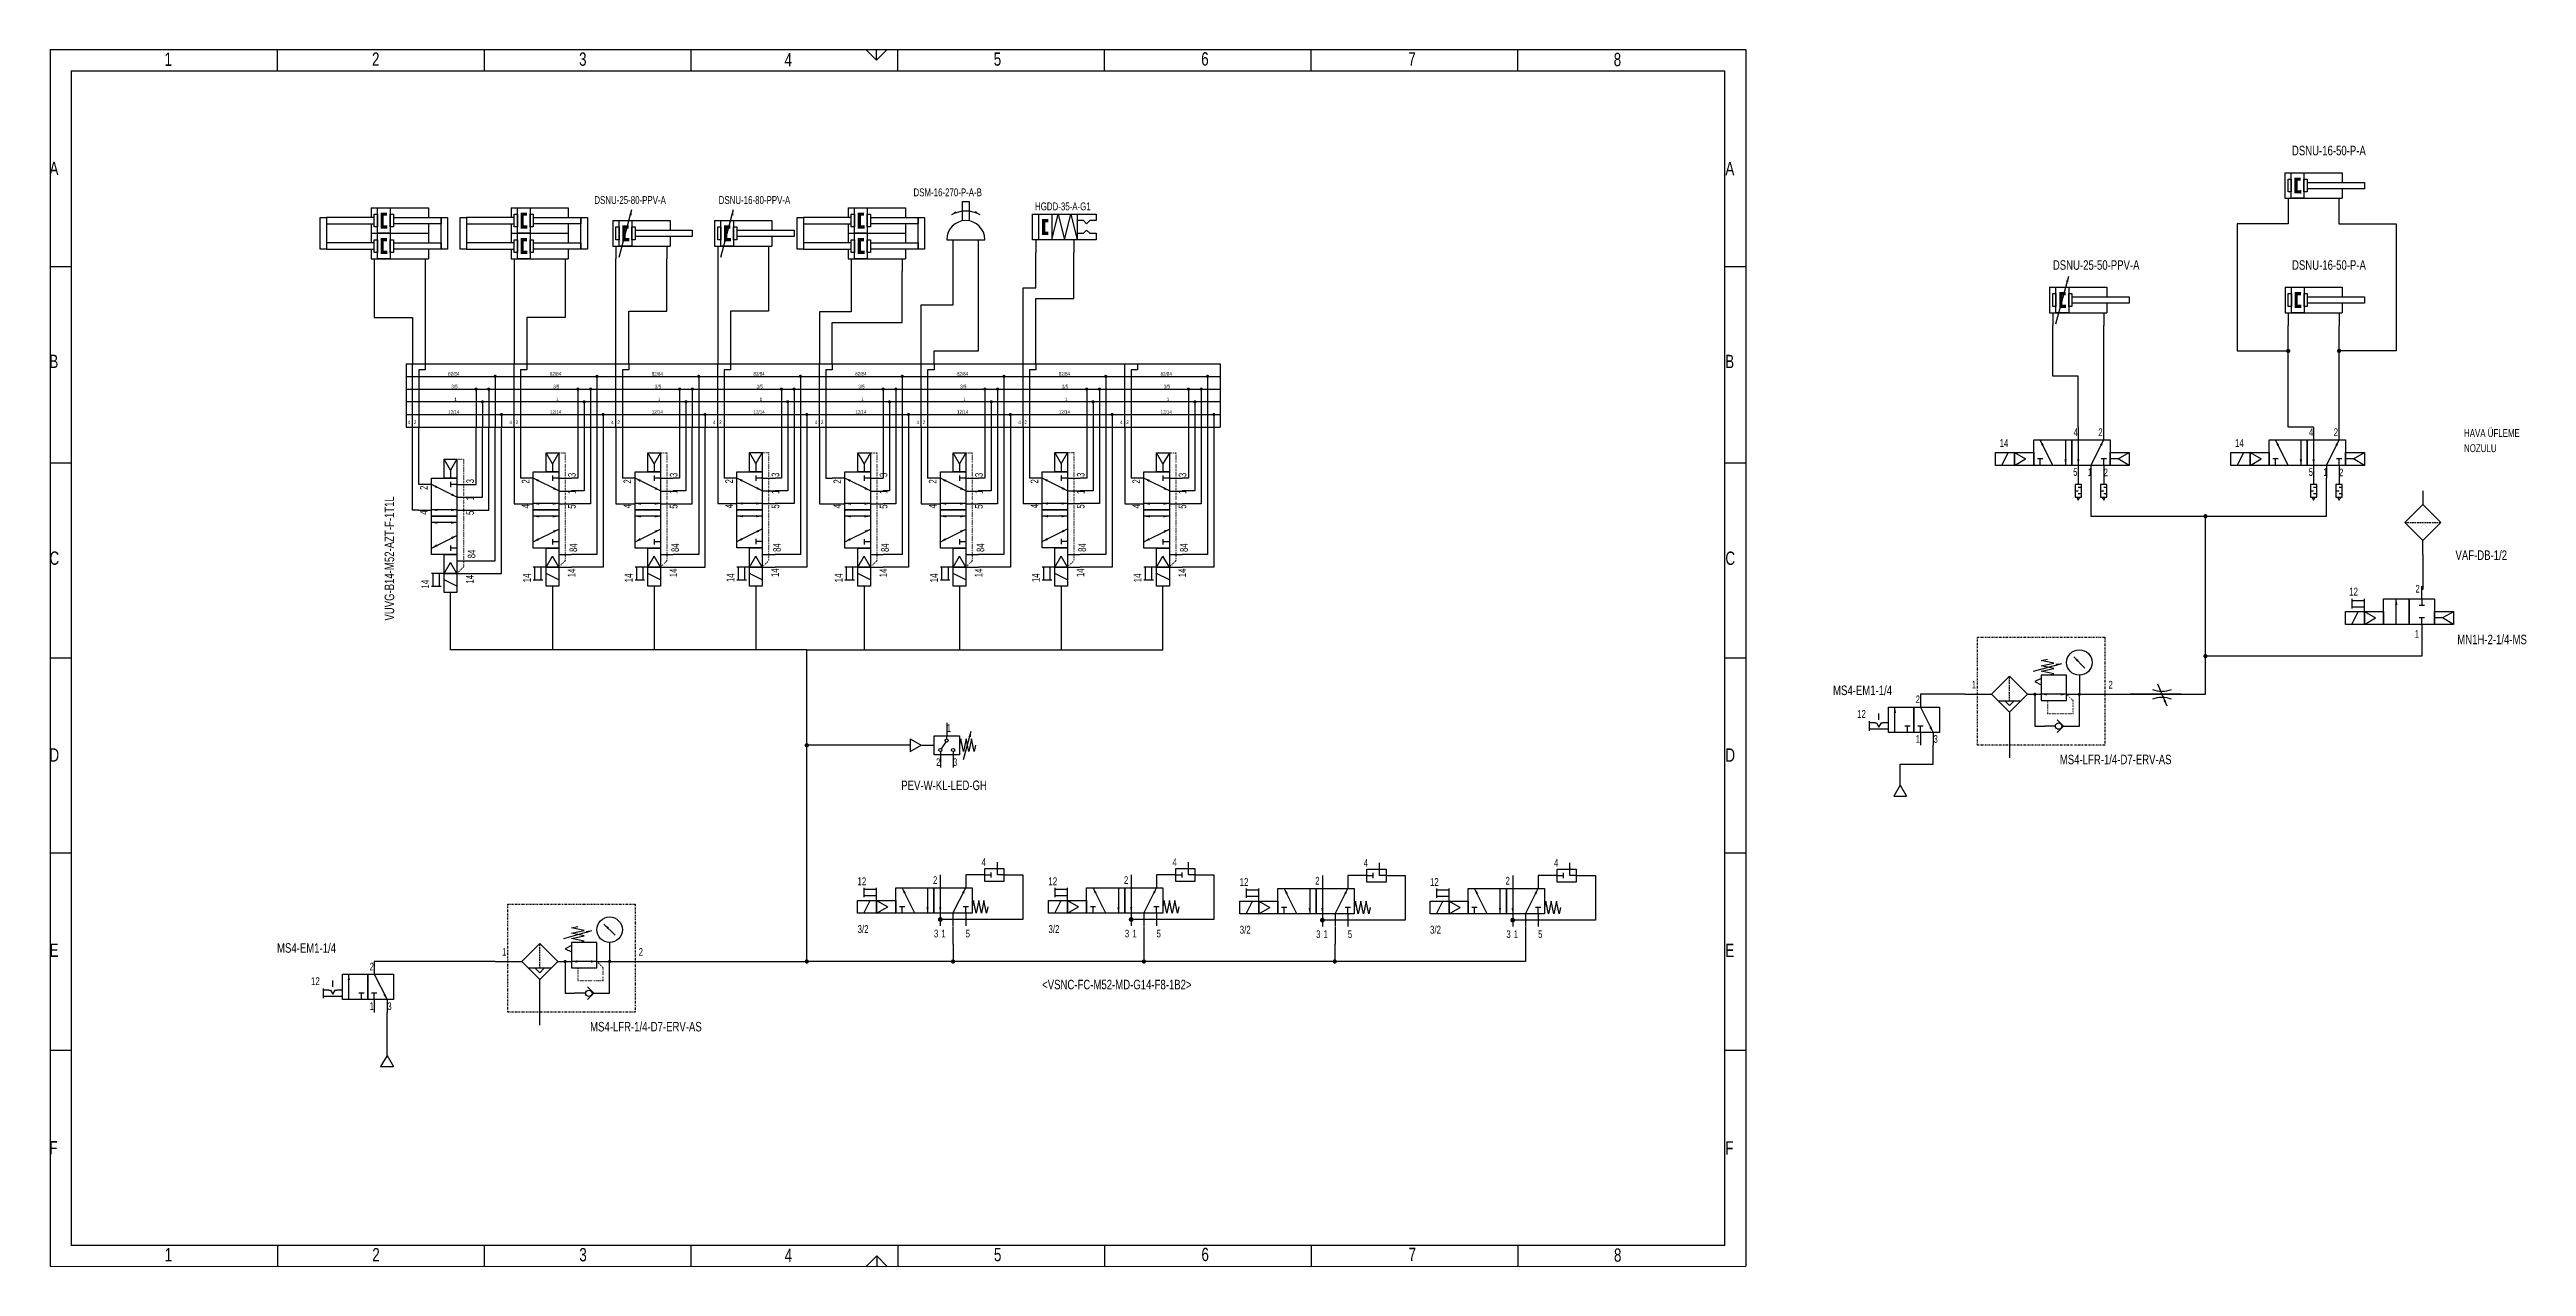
# Model space of a CAD drawing. Extents: x 0 to 759, y 1 to 374.
import ezdxf
from ezdxf.enums import TextEntityAlignment as Align

# ---------------------------------------------------------------- set-up
doc = ezdxf.new("R2010")
doc.units = 0
for name, pattern in [('DASHDOT', [1, 0.5, -0.25, 0, -0.25]), ('DASHED', [0.75, 0.5, -0.25]), ('DOT', [0.25, 0, -0.25])]:
    doc.linetypes.add(name, pattern=pattern)
doc.layers.add('1', color=7, linetype='CONTINUOUS')
doc.layers.add('_LabelDrawingFrame', color=7, linetype='CONTINUOUS')

# ---------------------------------------------------------------- blocks, each defined once
blk = doc.blocks.new('B1366220')
at = {"layer": '_LabelDrawingFrame', "color": 7, "width": 0.75}
blk.add_text('4', height=4.09, dxfattribs=at).set_placement((-2.86, 2.9), align=Align.TOP_LEFT)
blk = doc.blocks.new('LCA1')
at = {"layer": '1', "color": 7}
blk.add_solid([(0, 0), (-1.82, -0.3575), (-1.82, 0.3575)], dxfattribs=at)
blk = doc.blocks.new('LCA1R')
at = {"layer": '1', "color": 7}
blk.add_solid([(0, 0), (1.82, -0.3575), (1.82, 0.3575)], dxfattribs=at)
blk = doc.blocks.new('B366815_00991265')
at = {"layer": '1', "color": 7}
for p, q in [((-7.8, 3.9), (-3.9, 3.9)), ((-3.9, 5.85), (-3.9, -5.85)), ((-7.8, -3.9), (-3.9, -3.9))]:
    blk.add_line(p, q, dxfattribs=at)
blk.add_lwpolyline([(1.95, 0.98), (7.8, 0.98), (7.8, -0.98), (1.95, -0.98)], dxfattribs=at)
for radius, start, end in [(5.85, 270, 90), (8.78, 330, 30)]:
    blk.add_arc((-3.9, 0), radius, start, end, dxfattribs=at)
at = {"layer": '1'}
for name, p, rotation in [('LCA1', (3.62, 4.52), 120.5), ('LCA1R', (3.7, -4.39), 60.4999999999997)]:
    blk.add_blockref(name, p, dxfattribs=dict(at, rotation=rotation))
blk = doc.blocks.new('B297676')
at = {"layer": '1', "color": 7}
blk.add_line((-9.74, 0), (9.74, 0), dxfattribs=at)
blk = doc.blocks.new('B1366186')
at = {"layer": '_LabelDrawingFrame', "color": 7, "width": 0.75}
blk.add_text('A', height=4.09, dxfattribs=at).set_placement((-3.22, 2.9), align=Align.TOP_LEFT)
blk = doc.blocks.new('B106101')
at = {"layer": '1', "color": 7, "width": 0.75}
blk.add_text('VUVG-B14-M52-AZT-F-1T1L', height=2.925, dxfattribs=at).set_placement((0, -1.34), align=Align.CENTER)
blk = doc.blocks.new('B811739')
at = {"layer": '1', "color": 7, "width": 0.75}
blk.add_text('3', height=2.34, dxfattribs=at).set_placement((1.64, 1.66), align=Align.TOP_RIGHT)
blk = doc.blocks.new('B191483')
at = {"layer": '1', "color": 7, "width": 0.75}
blk.add_text('5', height=2.34, dxfattribs=at).set_placement((1.64, 1.66), align=Align.TOP_RIGHT)
blk = doc.blocks.new('B297678')
at = {"layer": '1', "color": 7}
blk.add_line((-9.74, 0), (9.74, 0), dxfattribs=at)
blk = doc.blocks.new('B295555')
at = {"layer": '1', "color": 7}
blk.add_line((-9.74, 0), (9.74, 0), dxfattribs=at)
blk = doc.blocks.new('B1366218')
at = {"layer": '_LabelDrawingFrame', "color": 7, "width": 0.75}
blk.add_text('2', height=4.09, dxfattribs=at).set_placement((-2.86, 2.9), align=Align.TOP_LEFT)
blk = doc.blocks.new('LCBP1')
at = {"layer": '1', "color": 7}
blk.add_line((0, -0.8125), (0, 0.8125), dxfattribs=at)
blk = doc.blocks.new('B817872_00991052')
at = {"layer": '1', "color": 7}
for p, q in [((20.9625, 7.3125), (20.9625, 11.2125)), ((-19.9875, 3.4125), (-19.9875, 0.4875)), ((-19.9875, 2.925), (-16.0875, 2.925)), ((-19.9875, 0.975), (-16.0875, 0.975)), ((-16.0875, -0.4875), (-16.0875, 3.4125)), ((-4.3875, -4.3875), (-8.2875, 3.4125)), ((-0.4875, 3.4125), (-0.4875, -4.3875)), ((3.4125, 7.3125), (3.4125, 3.4125)), ((3.4125, 3.4125), (3.4125, -4.3875)), ((7.3125, -4.3875), (11.2125, 3.4125)), ((17.0625, 7.3125), (19.0125, 7.3125)), ((-19.9875, -4.3875), (-18.0375, -0.4875)), ((-16.0875, -0.4875), (-16.0875, -4.3875)), ((-16.0875, -0.4875), (-12.710001, -2.4375)), ((-16.0875, -4.3875), (-12.710001, -2.4375)), ((-8.2875, -4.3875), (-8.2875, -2.4375)), ((3.4125, -4.3875), (3.4125, -8.2875)), ((7.3125, -4.3875), (7.3125, -8.2875)), ((11.2125, -4.3875), (11.2125, -2.4375)), ((11.2125, -4.3875), (11.2125, -8.2875))]:
    blk.add_line(p, q, dxfattribs=at)
for points in [[(17.0625, 9.2625), (22.9125, 9.2625), (22.9125, 5.3625), (17.0625, 5.3625), (17.0625, 9.2625)], [(22.9125, 7.3125), (20.9625, 7.3125), (20.9625, 11.2125)], [(-10.2375, 3.4125), (1.4625, 3.4125), (1.4625, -4.3875), (-10.2375, -4.3875), (-10.2375, 3.4125)], [(1.4625, 3.4125), (13.1625, 3.4125), (13.1625, -4.3875), (1.4625, -4.3875), (1.4625, 3.4125)], [(22.9125, 7.3125), (28.7625, 7.3125), (28.7625, -6.3375), (3.4125, -6.3375)], [(17.0625, 7.3125), (11.2125, 7.3125), (11.2125, 3.4125)], [(-21.9375, -0.4875), (-16.0875, -0.4875), (-16.0875, -4.3875), (-21.9375, -4.3875), (-21.9375, -0.4875)], [(-16.0875, -0.4875), (-10.2375, -0.4875), (-10.2375, -4.3875), (-16.0875, -4.3875), (-16.0875, -0.4875)], [(18.0375, -2.4375), (17.63125, -4.3875), (16.81875, -0.4875), (16.00625, -4.3875), (15.19375, -0.4875), (14.38125, -4.3875), (13.56875, -0.4875), (13.1625, -2.4375)]]:
    blk.add_lwpolyline(points, dxfattribs=at)
at = {"layer": '1', "color": 7, "const_width": 0.73125}
blk.add_lwpolyline([(3.046875, -6.3375, 1), (3.778125, -6.3375, 1)], format="xyb", close=True, dxfattribs=at)
at = {"layer": '1'}
blk.add_blockref('LCBP1', (19.0125, 7.3125), dxfattribs=at)
for name, p, rotation in [('LCA1', (-8.2875, 3.4125), 116.565051177078), ('LCA1', (11.2125, 3.4125), 63.434948822922), ('LCBP1', (-8.2875, -2.4375), 90), ('LCA1', (-0.4875, -4.3875), -90), ('LCA1', (3.4125, -4.3875), -90), ('LCBP1', (11.2125, -2.4375), 90)]:
    blk.add_blockref(name, p, dxfattribs=dict(at, rotation=rotation))
at = {"layer": '1', "color": 7, "width": 0.75}
for s, p in [('12', (-21.96299, 5.3625)), ('3/2', (-21.9375, -9.2625))]:
    blk.add_text(s, height=2.413125, dxfattribs=at).set_placement(p, align=Align.MIDDLE_LEFT)
blk = doc.blocks.new('B1366174')
at = {"layer": '_LabelDrawingFrame', "color": 7, "width": 0.75}
blk.add_text('4', height=4.09, dxfattribs=at).set_placement((-2.86, 2.9), align=Align.TOP_LEFT)
blk = doc.blocks.new('B170098')
at = {"layer": '1', "color": 7, "width": 0.75}
blk.add_text('14', height=2.34, dxfattribs=at).set_placement((2.67, 1.66), align=Align.TOP_RIGHT)
blk = doc.blocks.new('B46654')
at = {"layer": '1', "color": 7, "width": 0.75}
blk.add_text('1', height=2.34, dxfattribs=at).set_placement((1.64, 1.66), align=Align.TOP_RIGHT)
blk = doc.blocks.new('B106092')
at = {"layer": '1', "color": 7, "width": 0.75}
blk.add_text('4', height=2.34, dxfattribs=at).set_placement((1.64, -1.07), align=Align.RIGHT)
blk = doc.blocks.new('B508847')
at = {"layer": '1', "color": 7, "width": 0.75}
blk.add_text('1', height=2.34, dxfattribs=at).set_placement((1.64, 1.66), align=Align.TOP_RIGHT)
blk = doc.blocks.new('B749302')
at = {"layer": '1', "color": 7, "width": 0.75}
blk.add_text('2', height=2.34, dxfattribs=at).set_placement((1.64, -1.07), align=Align.RIGHT)
blk = doc.blocks.new('B749296_00991052')
at = {"layer": '1', "color": 7}
for p, q in [((20.9625, 7.3125), (20.9625, 11.2125)), ((-19.9875, 3.4125), (-19.9875, 0.4875)), ((-19.9875, 2.925), (-16.0875, 2.925)), ((-19.9875, 0.975), (-16.0875, 0.975)), ((-16.0875, -0.4875), (-16.0875, 3.4125)), ((-4.3875, -4.3875), (-8.2875, 3.4125)), ((-0.4875, 3.4125), (-0.4875, -4.3875)), ((3.4125, 7.3125), (3.4125, 3.4125)), ((3.4125, 3.4125), (3.4125, -4.3875)), ((7.3125, -4.3875), (11.2125, 3.4125)), ((17.0625, 7.3125), (19.0125, 7.3125)), ((-19.9875, -4.3875), (-18.0375, -0.4875)), ((-16.0875, -0.4875), (-16.0875, -4.3875)), ((-16.0875, -0.4875), (-12.710001, -2.4375)), ((-16.0875, -4.3875), (-12.710001, -2.4375)), ((-8.2875, -4.3875), (-8.2875, -2.4375)), ((3.4125, -4.3875), (3.4125, -8.2875)), ((7.3125, -4.3875), (7.3125, -8.2875)), ((11.2125, -4.3875), (11.2125, -2.4375)), ((11.2125, -4.3875), (11.2125, -8.2875))]:
    blk.add_line(p, q, dxfattribs=at)
for points in [[(17.0625, 9.2625), (22.9125, 9.2625), (22.9125, 5.3625), (17.0625, 5.3625), (17.0625, 9.2625)], [(22.9125, 7.3125), (20.9625, 7.3125), (20.9625, 11.2125)], [(-10.2375, 3.4125), (1.4625, 3.4125), (1.4625, -4.3875), (-10.2375, -4.3875), (-10.2375, 3.4125)], [(1.4625, 3.4125), (13.1625, 3.4125), (13.1625, -4.3875), (1.4625, -4.3875), (1.4625, 3.4125)], [(22.9125, 7.3125), (28.7625, 7.3125), (28.7625, -6.3375), (3.4125, -6.3375)], [(17.0625, 7.3125), (11.2125, 7.3125), (11.2125, 3.4125)], [(-21.9375, -0.4875), (-16.0875, -0.4875), (-16.0875, -4.3875), (-21.9375, -4.3875), (-21.9375, -0.4875)], [(-16.0875, -0.4875), (-10.2375, -0.4875), (-10.2375, -4.3875), (-16.0875, -4.3875), (-16.0875, -0.4875)], [(18.0375, -2.4375), (17.63125, -4.3875), (16.81875, -0.4875), (16.00625, -4.3875), (15.19375, -0.4875), (14.38125, -4.3875), (13.56875, -0.4875), (13.1625, -2.4375)]]:
    blk.add_lwpolyline(points, dxfattribs=at)
at = {"layer": '1', "color": 7, "const_width": 0.73125}
blk.add_lwpolyline([(3.046875, -6.3375, 1), (3.778125, -6.3375, 1)], format="xyb", close=True, dxfattribs=at)
at = {"layer": '1'}
blk.add_blockref('LCBP1', (19.0125, 7.3125), dxfattribs=at)
for name, p, rotation in [('LCA1', (-8.2875, 3.4125), 116.565051177078), ('LCA1', (11.2125, 3.4125), 63.434948822922), ('LCBP1', (-8.2875, -2.4375), 90), ('LCA1', (-0.4875, -4.3875), -90), ('LCA1', (3.4125, -4.3875), -90), ('LCBP1', (11.2125, -2.4375), 90)]:
    blk.add_blockref(name, p, dxfattribs=dict(at, rotation=rotation))
at = {"layer": '1', "color": 7, "width": 0.75}
for s, p in [('12', (-21.96299, 5.3625)), ('3/2', (-21.9375, -9.2625))]:
    blk.add_text(s, height=2.413125, dxfattribs=at).set_placement(p, align=Align.MIDDLE_LEFT)
blk = doc.blocks.new('B191438')
at = {"layer": '1', "color": 7, "width": 0.75}
blk.add_text('4', height=2.34, dxfattribs=at).set_placement((1.64, -1.07), align=Align.RIGHT)
blk = doc.blocks.new('B106086')
at = {"layer": '1', "color": 7, "width": 0.75}
blk.add_text('3', height=2.34, dxfattribs=at).set_placement((-1.64, 1.66), align=Align.TOP_LEFT)
blk = doc.blocks.new('B170093')
at = {"layer": '1', "color": 7, "width": 0.75}
blk.add_text('3', height=2.34, dxfattribs=at).set_placement((-1.64, 1.66), align=Align.TOP_LEFT)
blk = doc.blocks.new('B1366165')
at = {"layer": '_LabelDrawingFrame', "color": 7, "width": 0.75}
blk.add_text('A', height=4.09, dxfattribs=at).set_placement((-3.22, 2.9), align=Align.TOP_LEFT)
blk = doc.blocks.new('B191469')
at = {"layer": '1', "color": 7, "width": 0.75}
blk.add_text('84', height=2.34, dxfattribs=at).set_placement((-2.67, -1.07))
blk = doc.blocks.new('B508849')
at = {"layer": '1', "color": 7, "width": 0.75}
blk.add_text('MS4-EM1-1/4', height=2.925, dxfattribs=at).set_placement((0, -1.34), align=Align.CENTER)
blk = doc.blocks.new('B46656')
at = {"layer": '1', "color": 7, "width": 0.75}
blk.add_text('2', height=2.34, dxfattribs=at).set_placement((-1.64, 1.66), align=Align.TOP_LEFT)
blk = doc.blocks.new('B170096')
at = {"layer": '1', "color": 7, "width": 0.75}
blk.add_text('2', height=2.34, dxfattribs=at).set_placement((1.64, -1.07), align=Align.RIGHT)
blk = doc.blocks.new('B561707')
at = {"layer": '1', "color": 7, "width": 0.75}
blk.add_text('5', height=2.34, dxfattribs=at).set_placement((1.64, 1.66), align=Align.TOP_RIGHT)
blk = doc.blocks.new('B1366199')
at = {"layer": '_LabelDrawingFrame', "color": 7}
blk.add_line((-2.3, 0), (2.3, 0), dxfattribs=at)
blk = doc.blocks.new('B46663_00991473')
at = {"layer": '1', "color": 7}
for p, q in [((0, 3.4125), (0, 1.4625)), ((0.975, 0.4875), (0, 0.4875)), ((-0.975, -0.4875), (0, -0.4875)), ((0.975, -1.4625), (0, -1.4625))]:
    blk.add_line(p, q, dxfattribs=at)
for points in [[(0.975, 1.4625), (-0.975, 1.4625), (-0.975, -2.4375), (0.975, -2.4375), (0.975, 1.4625)], [(-0.4875, -2.4375), (0, -3.4125), (0.4875, -2.4375)]]:
    blk.add_lwpolyline(points, dxfattribs=at)
blk = doc.blocks.new('B1366180')
at = {"layer": '_LabelDrawingFrame', "color": 7}
blk.add_line((-260, 0), (260, 0), dxfattribs=at)
blk = doc.blocks.new('B191470')
at = {"layer": '1', "color": 7, "width": 0.75}
blk.add_text('14', height=2.34, dxfattribs=at).set_placement((2.67, 1.66), align=Align.TOP_RIGHT)
blk = doc.blocks.new('B1366223')
at = {"layer": '_LabelDrawingFrame', "color": 7}
blk.add_line((-3.25, 0), (3.25, 0), dxfattribs=at)
blk = doc.blocks.new('B296082')
at = {"layer": '1', "color": 7}
blk.add_line((-9.74, 0), (9.74, 0), dxfattribs=at)
blk = doc.blocks.new('B188280')
at = {"layer": '1', "color": 7, "width": 0.75}
blk.add_text('5', height=2.34, dxfattribs=at).set_placement((1.64, 1.66), align=Align.TOP_RIGHT)
blk = doc.blocks.new('B1366172')
at = {"layer": '_LabelDrawingFrame', "color": 7, "width": 0.75}
blk.add_text('2', height=4.09, dxfattribs=at).set_placement((-2.86, 2.9), align=Align.TOP_LEFT)
blk = doc.blocks.new('B1366203')
at = {"layer": '_LabelDrawingFrame', "color": 7}
blk.add_line((-2.3, 0), (2.3, 0), dxfattribs=at)
blk = doc.blocks.new('B508861')
at = {"layer": '1', "color": 7, "width": 0.75}
blk.add_text('MS4-LFR-1/4-D7-ERV-AS', height=2.925, dxfattribs=at).set_placement((0, 2.07), align=Align.TOP_CENTER)
blk = doc.blocks.new('B589556_00991235')
at = {"layer": '1', "color": 7}
for p, q in [((-12.1875, 4.14375), (-12.1875, -3.65625)), ((-12.1875, 4.14375), (5.3625, 4.14375)), ((-10.2375, -7.06875), (-6.3375, 7.55625)), ((5.3625, 4.14375), (5.3625, 1.21875)), ((-12.1875, -3.65625), (5.3625, -3.65625)), ((-11.2125, -3.65625), (-11.2125, -7.55625)), ((-7.3125, -2.19375), (-7.3125, -1.21875)), ((4.3875, -3.65625), (4.3875, -7.55625)), ((5.3625, -0.73125), (5.3625, -3.65625))]:
    blk.add_line(p, q, dxfattribs=at)
for points in [[(-11.2125, 2.19375), (-10.2375, 2.19375), (-10.2375, -1.70625), (-11.2125, -1.70625), (-11.2125, 2.19375)], [(-10.2375, 4.14375), (-6.3375, 4.14375), (-6.3375, -3.65625), (-10.2375, -3.65625), (-10.2375, 4.14375)], [(-6.3375, 2.19375), (-5.3625, 2.19375), (-5.3625, -1.70625), (-6.3375, -1.70625), (-6.3375, 2.19375)], [(-5.3625, 1.21875), (12.1875, 1.21875), (12.1875, -0.73125), (-5.3625, -0.73125)]]:
    blk.add_lwpolyline(points, dxfattribs=at)
for points in [[(-9.2625, 2.68125), (-7.3125, 2.68125), (-7.3125, 1.70625)], [(-9.2625, 2.68125), (-7.3125, 1.70625), (-8.2875, 1.70625)], [(-9.2625, -2.19375), (-9.2625, 2.68125), (-8.2875, 1.70625)], [(-8.2875, 1.70625), (-8.2875, -1.21875), (-9.2625, -2.19375)], [(-7.3125, -1.21875), (-7.3125, -2.19375), (-9.2625, -2.19375)], [(-8.2875, -1.21875), (-7.3125, -1.21875), (-9.2625, -2.19375)]]:
    blk.add_solid(points, dxfattribs=at)
at = {"layer": '1', "rotation": 75.0685828218624}
blk.add_blockref('LCA1', (-6.3375, 7.55625), dxfattribs=at)
blk = doc.blocks.new('B561706')
at = {"layer": '1', "color": 7, "width": 0.75}
blk.add_text('1', height=2.34, dxfattribs=at).set_placement((1.64, 1.66), align=Align.TOP_RIGHT)
blk = doc.blocks.new('B1366209')
at = {"layer": '_LabelDrawingFrame', "color": 7}
blk.add_line((-3.24, 0), (3.24, 0), dxfattribs=at)
blk = doc.blocks.new('B1366228')
at = {"layer": '_LabelDrawingFrame', "color": 7}
blk.add_line((-3.25, 0), (3.25, 0), dxfattribs=at)
blk = doc.blocks.new('B561715_00991473')
at = {"layer": '1', "color": 7}
for p, q in [((0, 3.4125), (0, 1.4625)), ((0.975, 0.4875), (0, 0.4875)), ((-0.975, -0.4875), (0, -0.4875)), ((0.975, -1.4625), (0, -1.4625))]:
    blk.add_line(p, q, dxfattribs=at)
for points in [[(0.975, 1.4625), (-0.975, 1.4625), (-0.975, -2.4375), (0.975, -2.4375), (0.975, 1.4625)], [(-0.4875, -2.4375), (0, -3.4125), (0.4875, -2.4375)]]:
    blk.add_lwpolyline(points, dxfattribs=at)
blk = doc.blocks.new('B191434')
at = {"layer": '1', "color": 7, "width": 0.75}
blk.add_text('5', height=2.34, dxfattribs=at).set_placement((1.64, 1.66), align=Align.TOP_RIGHT)
blk = doc.blocks.new('B317568_00991243')
at = {"layer": '1', "color": 7}
for p, q in [((-3.9, 9.75), (-3.9, 6.825)), ((-3.9, 9.75), (13.65, 9.75)), ((13.65, 9.75), (13.65, 6.825)), ((-3.9, 4.875), (-3.9, 1.95)), ((-3.9, 1.95), (-3.9, -0.975)), ((-3.9, 1.95), (13.65, 1.95)), ((-3.9, 1.95), (13.65, 1.95)), ((0.975, 3.4125), (0.975, 4.3875)), ((13.65, 4.875), (13.65, 1.95)), ((13.65, 1.95), (13.65, -0.975)), ((-3.9, -2.925), (-3.9, -5.85)), ((-3.9, -5.85), (13.65, -5.85)), ((-2.925, -5.85), (-2.925, -9.75)), ((0.975, -4.3875), (0.975, -3.4125)), ((12.675, -5.85), (12.675, -9.75)), ((13.65, -2.925), (13.65, -5.85))]:
    blk.add_line(p, q, dxfattribs=at)
for points in [[(-2.925, 7.8), (-1.95, 7.8), (-1.95, 3.9), (-2.925, 3.9), (-2.925, 7.8)], [(-1.95, 9.75), (1.95, 9.75), (1.95, 1.95), (-1.95, 1.95), (-1.95, 9.75)], [(1.95, 7.8), (2.925, 7.8), (2.925, 3.9), (1.95, 3.9), (1.95, 7.8)], [(-19.5, 6.825), (-17.55, 6.825), (-17.55, -2.925), (-19.5, -2.925), (-19.5, 6.825)], [(-2.925, 6.825), (-17.55, 6.825), (-17.55, 4.875), (-2.925, 4.875)], [(-2.925, 0), (-1.95, 0), (-1.95, -3.9), (-2.925, -3.9), (-2.925, 0)], [(-1.95, 1.95), (1.95, 1.95), (1.95, -5.85), (-1.95, -5.85), (-1.95, 1.95)], [(1.95, 0), (2.925, 0), (2.925, -3.9), (1.95, -3.9), (1.95, 0)], [(2.925, 6.825), (17.55, 6.825), (17.55, 4.875), (2.925, 4.875)], [(17.55, 6.825), (19.5, 6.825), (19.5, -2.925), (17.55, -2.925), (17.55, 6.825)], [(-2.925, -0.975), (-17.55, -0.975), (-17.55, -2.925), (-2.925, -2.925)], [(2.925, -0.975), (17.55, -0.975), (17.55, -2.925), (2.925, -2.925)]]:
    blk.add_lwpolyline(points, dxfattribs=at)
for points in [[(-0.975, 8.2875), (0.975, 8.2875), (0.975, 7.3125)], [(-0.975, 8.2875), (0.975, 7.3125), (0, 7.3125)], [(-0.975, 3.4125), (-0.975, 8.2875), (0, 7.3125)], [(0, 7.3125), (0, 4.3875), (-0.975, 3.4125)], [(0.975, 4.3875), (0.975, 3.4125), (-0.975, 3.4125)], [(0, 4.3875), (0.975, 4.3875), (-0.975, 3.4125)], [(-0.975, 0.4875), (0.975, 0.4875), (0.975, -0.4875)], [(-0.975, 0.4875), (0.975, -0.4875), (0, -0.4875)], [(-0.975, -4.3875), (-0.975, 0.4875), (0, -0.4875)], [(0, -0.4875), (0, -3.4125), (-0.975, -4.3875)], [(0.975, -3.4125), (0.975, -4.3875), (-0.975, -4.3875)], [(0, -3.4125), (0.975, -3.4125), (-0.975, -4.3875)]]:
    blk.add_solid(points, dxfattribs=at)
blk = doc.blocks.new('B46664_00991473')
at = {"layer": '1', "color": 7}
for p, q in [((0, 3.4125), (0, 1.4625)), ((0.975, 0.4875), (0, 0.4875)), ((-0.975, -0.4875), (0, -0.4875)), ((0.975, -1.4625), (0, -1.4625))]:
    blk.add_line(p, q, dxfattribs=at)
for points in [[(0.975, 1.4625), (-0.975, 1.4625), (-0.975, -2.4375), (0.975, -2.4375), (0.975, 1.4625)], [(-0.4875, -2.4375), (0, -3.4125), (0.4875, -2.4375)]]:
    blk.add_lwpolyline(points, dxfattribs=at)
blk = doc.blocks.new('B541995_00991399')
at = {"layer": '1', "color": 7}
for p, q in [((10.28, 3.8), (10.28, 7.7)), ((-11.17, 3.8), (-11.17, 0.88)), ((-11.17, 3.31), (-7.27, 3.31)), ((-11.17, 1.36), (-7.27, 1.36)), ((-7.27, -0.1), (-7.27, 3.8)), ((2.48, -4), (2.48, 3.8)), ((10.28, 3.8), (10.28, 1.85)), ((-11.17, -4), (-9.22, -0.1)), ((-7.27, -0.1), (-7.27, -4)), ((-7.27, -0.1), (-3.89, -2.05)), ((-7.27, -4), (-3.89, -2.05)), ((10.28, -4), (10.28, -2.05)), ((10.28, -4), (10.28, -7.9)), ((16.65, -2.05), (14.18, -2.05)), ((20.03, -4), (16.65, -2.05)), ((20, -0.14), (16.68, -2.05)), ((20.03, -0.1), (20.03, -4))]:
    blk.add_line(p, q, dxfattribs=at)
for points in [[(-1.42, 3.8), (6.38, 3.8), (6.38, -4), (-1.42, -4), (-1.42, 3.8)], [(6.38, 3.8), (14.18, 3.8), (14.18, -4), (6.38, -4), (6.38, 3.8)], [(-13.12, -0.1), (-7.27, -0.1), (-7.27, -4), (-13.12, -4), (-13.12, -0.1)], [(-7.27, -0.1), (-1.42, -0.1), (-1.42, -4), (-7.27, -4), (-7.27, -0.1)], [(14.18, -0.1), (20.03, -0.1), (20.03, -4), (14.18, -4), (14.18, -0.1)]]:
    blk.add_lwpolyline(points, dxfattribs=at)
at = {"layer": '1'}
for name, p, rotation in [('LCA1', (2.48, 3.8), 90), ('LCBP1', (10.28, 1.85), -90), ('LCBP1', (10.28, -2.05), 90)]:
    blk.add_blockref(name, p, dxfattribs=dict(at, rotation=rotation))
at = {"layer": '1', "color": 7, "width": 0.75}
blk.add_text('12', height=2.413, dxfattribs=at).set_placement((-11.95, 6.04), align=Align.MIDDLE_LEFT)
blk = doc.blocks.new('B106089')
at = {"layer": '1', "color": 7, "width": 0.75}
blk.add_text('2', height=2.34, dxfattribs=at).set_placement((1.64, -1.07), align=Align.RIGHT)
blk = doc.blocks.new('B342553_00991235')
at = {"layer": '1', "color": 7}
for p, q in [((-12.1875, 4.14375), (-12.1875, -3.65625)), ((-12.1875, 4.14375), (5.3625, 4.14375)), ((-10.2375, -7.06875), (-6.3375, 7.55625)), ((5.3625, 4.14375), (5.3625, 1.21875)), ((-12.1875, -3.65625), (5.3625, -3.65625)), ((-11.2125, -3.65625), (-11.2125, -7.55625)), ((-7.3125, -2.19375), (-7.3125, -1.21875)), ((4.3875, -3.65625), (4.3875, -7.55625)), ((5.3625, -0.73125), (5.3625, -3.65625))]:
    blk.add_line(p, q, dxfattribs=at)
for points in [[(-11.2125, 2.19375), (-10.2375, 2.19375), (-10.2375, -1.70625), (-11.2125, -1.70625), (-11.2125, 2.19375)], [(-10.2375, 4.14375), (-6.3375, 4.14375), (-6.3375, -3.65625), (-10.2375, -3.65625), (-10.2375, 4.14375)], [(-6.3375, 2.19375), (-5.3625, 2.19375), (-5.3625, -1.70625), (-6.3375, -1.70625), (-6.3375, 2.19375)], [(-5.3625, 1.21875), (12.1875, 1.21875), (12.1875, -0.73125), (-5.3625, -0.73125)]]:
    blk.add_lwpolyline(points, dxfattribs=at)
for points in [[(-9.2625, 2.68125), (-7.3125, 2.68125), (-7.3125, 1.70625)], [(-9.2625, 2.68125), (-7.3125, 1.70625), (-8.2875, 1.70625)], [(-9.2625, -2.19375), (-9.2625, 2.68125), (-8.2875, 1.70625)], [(-8.2875, 1.70625), (-8.2875, -1.21875), (-9.2625, -2.19375)], [(-7.3125, -1.21875), (-7.3125, -2.19375), (-9.2625, -2.19375)], [(-8.2875, -1.21875), (-7.3125, -1.21875), (-9.2625, -2.19375)]]:
    blk.add_solid(points, dxfattribs=at)
at = {"layer": '1', "rotation": 75.0685828218624}
blk.add_blockref('LCA1', (-6.3375, 7.55625), dxfattribs=at)
blk = doc.blocks.new('B191436')
at = {"layer": '1', "color": 7, "width": 0.75}
blk.add_text('84', height=2.34, dxfattribs=at).set_placement((-2.67, -1.07))
blk = doc.blocks.new('B49173_00991670')
at = {"layer": '1', "color": 7}
for p, q in [((6, 7.92), (6, 4.02)), ((-6.68, 0.12), (-6.68, 2.07)), ((-1.8, -3.78), (-1.8, 4.02)), ((6, 4.02), (9.9, -3.78)), ((-9.6, -3.29), (-9.6, -0.36)), ((-7.9, -0.85), (-9.6, -0.85)), ((-3.75, -2.8), (-9.6, -2.8)), ((-3.75, -0.85), (-5.46, -0.85)), ((2.1, -3.78), (2.1, -1.83)), ((6, -3.78), (6, -1.83)), ((6, -3.78), (6, -7.68)), ((9.9, -3.78), (9.9, -7.68))]:
    blk.add_line(p, q, dxfattribs=at)
for points in [[(-3.75, 4.02), (4.05, 4.02), (4.05, -3.78), (-3.75, -3.78), (-3.75, 4.02)], [(4.05, 4.02), (11.85, 4.02), (11.85, -3.78), (4.05, -3.78), (4.05, 4.02)], [(-7.9, -0.85), (-7.41, -0.85), (-6.68, -2.12), (-5.95, -0.85), (-5.46, -0.85)]]:
    blk.add_lwpolyline(points, dxfattribs=at)
at = {"layer": '1'}
for name, p, rotation in [('LCA1', (-1.8, 4.02), 90), ('LCBP1', (2.1, -1.83), 90), ('LCBP1', (6, -1.83), 90), ('LCA1', (9.9, -3.78), -63.434948822922)]:
    blk.add_blockref(name, p, dxfattribs=dict(at, rotation=rotation))
at = {"layer": '1', "color": 7, "width": 0.75}
blk.add_text('12', height=2.413, dxfattribs=at).set_placement((-13.4, 1.88), align=Align.MIDDLE_LEFT)
blk = doc.blocks.new('B1366202')
at = {"layer": '_LabelDrawingFrame', "color": 7}
blk.add_line((-2.3, 0), (2.3, 0), dxfattribs=at)
blk = doc.blocks.new('B1366196')
at = {"layer": '_LabelDrawingFrame', "color": 7}
blk.add_line((-3.25, 0), (3.25, 0), dxfattribs=at)
blk = doc.blocks.new('B191455')
at = {"layer": '1', "color": 7, "width": 0.75}
blk.add_text('4', height=2.34, dxfattribs=at).set_placement((1.64, -1.07), align=Align.RIGHT)
blk = doc.blocks.new('B1366177')
at = {"layer": '_LabelDrawingFrame', "color": 7}
blk.add_line((-3.25, 0), (3.25, 0), dxfattribs=at)
blk = doc.blocks.new('B817876')
at = {"layer": '1', "color": 7, "width": 0.75}
blk.add_text('3', height=2.34, dxfattribs=at).set_placement((1.64, 1.66), align=Align.TOP_RIGHT)
blk = doc.blocks.new('B170095')
at = {"layer": '1', "color": 7, "width": 0.75}
blk.add_text('5', height=2.34, dxfattribs=at).set_placement((1.64, 1.66), align=Align.TOP_RIGHT)
blk = doc.blocks.new('B188283')
at = {"layer": '1', "color": 7, "width": 0.75}
blk.add_text('14', height=2.34, dxfattribs=at).set_placement((2.67, 1.66), align=Align.TOP_RIGHT)
blk = doc.blocks.new('TRICON')
at = {"layer": '1', "color": 7, "const_width": 0.65}
blk.add_lwpolyline([(-0.325, 0, 1), (0.325, 0, 1)], format="xyb", close=True, dxfattribs=at)
blk = doc.blocks.new('B814006')
at = {"layer": '1', "color": 7, "width": 0.75}
blk.add_text('4', height=2.34, dxfattribs=at).set_placement((-1.64, 0), align=Align.MIDDLE_LEFT)
blk = doc.blocks.new('B191456_00991053')
at = {"layer": '1', "color": 7}
for p, q in [((8.26, 8.92), (8.26, 5.02)), ((16.05, 5.02), (16.05, 8.92)), ((-15.11, 5.02), (-15.11, 2.1)), ((-15.11, 4.53), (-11.21, 4.53)), ((-15.11, 2.58), (-11.21, 2.58)), ((-15.11, -2.78), (-13.16, 1.12)), ((-11.21, 1.12), (-11.21, 5.02)), ((-11.21, 1.12), (-11.21, -2.78)), ((-11.21, 1.12), (-7.84, -0.83)), ((-3.41, 5.02), (0.49, -2.78)), ((4.39, -2.78), (4.39, 5.02)), ((8.29, -2.78), (8.29, 5.02)), ((12.19, -2.78), (16.09, 5.02)), ((20.51, -0.83), (23.89, 1.12)), ((-11.24, -2.78), (-11.24, -6.68)), ((-11.21, -2.78), (-7.84, -0.83)), ((-7.31, -2.78), (-7.31, -6.68)), ((-3.41, -2.78), (-3.41, -0.83)), ((8.26, -2.78), (8.26, -6.68)), ((12.15, -2.78), (12.15, -6.68)), ((16.05, -2.78), (16.05, -6.68)), ((16.09, -2.78), (16.09, -0.83)), ((20.51, -0.83), (18.04, -0.83)), ((23.89, -2.78), (20.51, -0.83))]:
    blk.add_line(p, q, dxfattribs=at)
for points in [[(-17.06, 1.12), (-11.21, 1.12), (-11.21, -2.78), (-17.06, -2.78), (-17.06, 1.12)], [(-11.21, 1.12), (-5.36, 1.12), (-5.36, -2.78), (-11.21, -2.78), (-11.21, 1.12)], [(-5.36, 5.02), (6.34, 5.02), (6.34, -2.78), (-5.36, -2.78), (-5.36, 5.02)], [(6.34, 5.02), (18.04, 5.02), (18.04, -2.78), (6.34, -2.78), (6.34, 5.02)], [(18.04, 1.12), (23.89, 1.12), (23.89, -2.78), (18.04, -2.78), (18.04, 1.12)]]:
    blk.add_lwpolyline(points, dxfattribs=at)
at = {"layer": '1', "color": 7, "linetype": 'DOT'}
blk.add_lwpolyline([(23.89, -2.78), (23.89, -4.73), (-9.26, -4.73), (-11.21, -2.78)], dxfattribs=at)
at = {"layer": '1'}
for name, p, rotation in [('LCA1R', (-3.41, 5.02), -63.434948822922), ('LCA1', (4.39, 5.02), 90), ('LCA1', (8.29, 5.02), 90), ('LCA1', (16.09, 5.02), 63.434948822922), ('LCBP1', (-3.41, -0.83), 90), ('LCA1', (0.49, -2.78), -63.434948822922), ('LCA1R', (4.39, -2.78), 90), ('LCA1R', (8.29, -2.78), 90), ('LCA1R', (12.19, -2.78), 63.434948822922), ('LCBP1', (16.09, -0.83), 90)]:
    blk.add_blockref(name, p, dxfattribs=dict(at, rotation=rotation))
at = {"layer": '1', "color": 7, "width": 0.75}
blk.add_text('14', height=2.413, dxfattribs=at).set_placement((-15.83, 6.97), align=Align.MIDDLE_LEFT)
blk = doc.blocks.new('B168202')
at = {"layer": '1', "color": 7, "width": 0.75}
blk.add_text('2', height=2.34, dxfattribs=at).set_placement((1.64, -1.07), align=Align.RIGHT)
blk = doc.blocks.new('B168200')
at = {"layer": '1', "color": 7, "width": 0.75}
blk.add_text('1', height=2.34, dxfattribs=at).set_placement((1.64, 1.66), align=Align.TOP_RIGHT)
blk = doc.blocks.new('B541985_00991483')
at = {"layer": '1', "color": 7}
for p, q in [((0, 9.75), (0, 5.52)), ((0, -9.75), (0, -5.52))]:
    blk.add_line(p, q, dxfattribs=at)
at = {"layer": '1', "color": 7, "linetype": 'DASHED'}
blk.add_line((-5.52, 0), (5.52, 0), dxfattribs=at)
at = {"layer": '1', "color": 7}
blk.add_lwpolyline([(0, 5.52), (-5.52, 0), (0, -5.52), (5.52, 0), (0, 5.52)], dxfattribs=at)
blk = doc.blocks.new('B1366222')
at = {"layer": '_LabelDrawingFrame', "color": 7}
blk.add_line((-3.25, 0), (3.25, 0), dxfattribs=at)
blk = doc.blocks.new('B101384')
at = {"layer": '1', "color": 7, "width": 0.75}
blk.add_text('1', height=2.34, dxfattribs=at).set_placement((-1.64, -1.07))
blk = doc.blocks.new('B814003')
at = {"layer": '1', "color": 7, "width": 0.75}
blk.add_text('1', height=2.34, dxfattribs=at).set_placement((-1.64, 1.66), align=Align.TOP_LEFT)
blk = doc.blocks.new('B408647')
at = {"layer": '1', "color": 7, "width": 0.75}
blk.add_text('HGDD-35-A-G1', height=2.4131, dxfattribs=at).set_placement((0, -1.11), align=Align.CENTER)
blk = doc.blocks.new('B508835_00993166')
at = {"layer": '1', "color": 7}
for p, q in [((1.43, 0), (-1.95, 1.95)), ((-1.95, 1.95), (-1.95, -1.95)), ((1.43, 0), (-1.95, -1.95)), ((1.43, 0), (1.95, 0))]:
    blk.add_line(p, q, dxfattribs=at)
blk = doc.blocks.new('B101377_00991471')
at = {"layer": '1', "color": 7}
for p, q in [((-8.74, 0.24), (-11.21, 0.24)), ((-8.74, 2.19), (-8.74, -1.71)), ((-8.74, 2.19), (-5.36, 0.24)), ((-8.74, -1.71), (-5.36, 0.24)), ((-5.36, 0.24), (-1.46, 0.24)), ((2.17, 1.3), (0.76, -0.81)), ((2.44, 7.07), (2.44, 3.17)), ((2.44, 2.19), (2.44, 3.17)), ((7.58, -4.09), (9.97, 4.58)), ((0.49, -1.71), (0.49, -2.68)), ((0.49, -2.68), (0.49, -6.58)), ((4.39, -1.71), (4.39, -2.68)), ((4.39, -2.68), (4.39, -6.58))]:
    blk.add_line(p, q, dxfattribs=at)
for points in [[(-1.46, 3.17), (6.34, 3.17), (6.34, -2.68), (-1.46, -2.68), (-1.46, 3.17)], [(11.21, 0.24), (10.81, -1.71), (9.99, 2.19), (9.18, -1.71), (8.37, 2.19), (7.56, -1.71), (6.74, 2.19), (6.34, 0.24)]]:
    blk.add_lwpolyline(points, dxfattribs=at)
for centre in [(2.44, 1.71), (0.49, -1.22), (4.39, -1.22)]:
    blk.add_circle(centre, 0.487, dxfattribs=at)
at = {"layer": '1', "rotation": 74.5288077091515}
blk.add_blockref('LCA1', (9.97, 4.58), dxfattribs=at)
blk = doc.blocks.new('B170084_00991053')
at = {"layer": '1', "color": 7}
for p, q in [((8.26, 8.92), (8.26, 5.02)), ((16.05, 5.02), (16.05, 8.92)), ((-15.11, 5.02), (-15.11, 2.1)), ((-15.11, 4.53), (-11.21, 4.53)), ((-15.11, 2.58), (-11.21, 2.58)), ((-15.11, -2.78), (-13.16, 1.12)), ((-11.21, 1.12), (-11.21, 5.02)), ((-11.21, 1.12), (-11.21, -2.78)), ((-11.21, 1.12), (-7.84, -0.83)), ((-3.41, 5.02), (0.49, -2.78)), ((4.39, -2.78), (4.39, 5.02)), ((8.29, -2.78), (8.29, 5.02)), ((12.19, -2.78), (16.09, 5.02)), ((20.51, -0.83), (23.89, 1.12)), ((-11.24, -2.78), (-11.24, -6.68)), ((-11.21, -2.78), (-7.84, -0.83)), ((-7.31, -2.78), (-7.31, -6.68)), ((-3.41, -2.78), (-3.41, -0.83)), ((8.26, -2.78), (8.26, -6.68)), ((12.15, -2.78), (12.15, -6.68)), ((16.05, -2.78), (16.05, -6.68)), ((16.09, -2.78), (16.09, -0.83)), ((20.51, -0.83), (18.04, -0.83)), ((23.89, -2.78), (20.51, -0.83))]:
    blk.add_line(p, q, dxfattribs=at)
for points in [[(-17.06, 1.12), (-11.21, 1.12), (-11.21, -2.78), (-17.06, -2.78), (-17.06, 1.12)], [(-11.21, 1.12), (-5.36, 1.12), (-5.36, -2.78), (-11.21, -2.78), (-11.21, 1.12)], [(-5.36, 5.02), (6.34, 5.02), (6.34, -2.78), (-5.36, -2.78), (-5.36, 5.02)], [(6.34, 5.02), (18.04, 5.02), (18.04, -2.78), (6.34, -2.78), (6.34, 5.02)], [(18.04, 1.12), (23.89, 1.12), (23.89, -2.78), (18.04, -2.78), (18.04, 1.12)]]:
    blk.add_lwpolyline(points, dxfattribs=at)
at = {"layer": '1', "color": 7, "linetype": 'DOT'}
blk.add_lwpolyline([(23.89, -2.78), (23.89, -4.73), (-9.26, -4.73), (-11.21, -2.78)], dxfattribs=at)
at = {"layer": '1'}
for name, p, rotation in [('LCA1R', (-3.41, 5.02), -63.434948822922), ('LCA1', (4.39, 5.02), 90), ('LCA1', (8.29, 5.02), 90), ('LCA1', (16.09, 5.02), 63.434948822922), ('LCBP1', (-3.41, -0.83), 90), ('LCA1', (0.49, -2.78), -63.434948822922), ('LCA1R', (4.39, -2.78), 90), ('LCA1R', (8.29, -2.78), 90), ('LCA1R', (12.19, -2.78), 63.434948822922), ('LCBP1', (16.09, -0.83), 90)]:
    blk.add_blockref(name, p, dxfattribs=dict(at, rotation=rotation))
at = {"layer": '1', "color": 7, "width": 0.75}
blk.add_text('14', height=2.413, dxfattribs=at).set_placement((-15.83, 6.97), align=Align.MIDDLE_LEFT)
blk = doc.blocks.new('B342564')
at = {"layer": '1', "color": 7, "width": 0.75}
blk.add_text('DSNU-16-80-PPV-A', height=2.4131, dxfattribs=at).set_placement((0, -1.11), align=Align.CENTER)
blk = doc.blocks.new('B170099')
at = {"layer": '1', "color": 7, "width": 0.75}
blk.add_text('4', height=2.34, dxfattribs=at).set_placement((1.64, -1.07), align=Align.RIGHT)
blk = doc.blocks.new('B1366200')
at = {"layer": '_LabelDrawingFrame', "color": 7}
blk.add_line((-1.62, 0), (1.62, 0), dxfattribs=at)
blk = doc.blocks.new('B1366224')
at = {"layer": '_LabelDrawingFrame', "color": 7}
blk.add_line((-3.25, 0), (3.25, 0), dxfattribs=at)
blk = doc.blocks.new('B1366208')
at = {"layer": '_LabelDrawingFrame', "color": 7}
blk.add_line((-3.25, 0), (3.25, 0), dxfattribs=at)
blk = doc.blocks.new('B1366183')
at = {"layer": '_LabelDrawingFrame', "color": 7}
blk.add_line((-180.05, 0), (180.05, 0), dxfattribs=at)
blk = doc.blocks.new('B191440_00991053')
at = {"layer": '1', "color": 7}
for p, q in [((8.26, 8.92), (8.26, 5.02)), ((16.05, 5.02), (16.05, 8.92)), ((-15.11, 5.02), (-15.11, 2.1)), ((-15.11, 4.53), (-11.21, 4.53)), ((-15.11, 2.58), (-11.21, 2.58)), ((-15.11, -2.78), (-13.16, 1.12)), ((-11.21, 1.12), (-11.21, 5.02)), ((-11.21, 1.12), (-11.21, -2.78)), ((-11.21, 1.12), (-7.84, -0.83)), ((-3.41, 5.02), (0.49, -2.78)), ((4.39, -2.78), (4.39, 5.02)), ((8.29, -2.78), (8.29, 5.02)), ((12.19, -2.78), (16.09, 5.02)), ((20.51, -0.83), (23.89, 1.12)), ((-11.24, -2.78), (-11.24, -6.68)), ((-11.21, -2.78), (-7.84, -0.83)), ((-7.31, -2.78), (-7.31, -6.68)), ((-3.41, -2.78), (-3.41, -0.83)), ((8.26, -2.78), (8.26, -6.68)), ((12.15, -2.78), (12.15, -6.68)), ((16.05, -2.78), (16.05, -6.68)), ((16.09, -2.78), (16.09, -0.83)), ((20.51, -0.83), (18.04, -0.83)), ((23.89, -2.78), (20.51, -0.83))]:
    blk.add_line(p, q, dxfattribs=at)
for points in [[(-17.06, 1.12), (-11.21, 1.12), (-11.21, -2.78), (-17.06, -2.78), (-17.06, 1.12)], [(-11.21, 1.12), (-5.36, 1.12), (-5.36, -2.78), (-11.21, -2.78), (-11.21, 1.12)], [(-5.36, 5.02), (6.34, 5.02), (6.34, -2.78), (-5.36, -2.78), (-5.36, 5.02)], [(6.34, 5.02), (18.04, 5.02), (18.04, -2.78), (6.34, -2.78), (6.34, 5.02)], [(18.04, 1.12), (23.89, 1.12), (23.89, -2.78), (18.04, -2.78), (18.04, 1.12)]]:
    blk.add_lwpolyline(points, dxfattribs=at)
at = {"layer": '1', "color": 7, "linetype": 'DOT'}
blk.add_lwpolyline([(23.89, -2.78), (23.89, -4.73), (-9.26, -4.73), (-11.21, -2.78)], dxfattribs=at)
at = {"layer": '1'}
for name, p, rotation in [('LCA1R', (-3.41, 5.02), -63.434948822922), ('LCA1', (4.39, 5.02), 90), ('LCA1', (8.29, 5.02), 90), ('LCA1', (16.09, 5.02), 63.434948822922), ('LCBP1', (-3.41, -0.83), 90), ('LCA1', (0.49, -2.78), -63.434948822922), ('LCA1R', (4.39, -2.78), 90), ('LCA1R', (8.29, -2.78), 90), ('LCA1R', (12.19, -2.78), 63.434948822922), ('LCBP1', (16.09, -0.83), 90)]:
    blk.add_blockref(name, p, dxfattribs=dict(at, rotation=rotation))
at = {"layer": '1', "color": 7, "width": 0.75}
blk.add_text('14', height=2.413, dxfattribs=at).set_placement((-15.83, 6.97), align=Align.MIDDLE_LEFT)
blk = doc.blocks.new('B49779')
at = {"layer": '1', "color": 7, "width": 0.75}
blk.add_text('MS4-LFR-1/4-D7-ERV-AS', height=2.925, dxfattribs=at).set_placement((0, 2.07), align=Align.TOP_CENTER)
blk = doc.blocks.new('B291389')
at = {"layer": '1', "color": 7}
blk.add_line((-9.74, 0), (9.74, 0), dxfattribs=at)
blk = doc.blocks.new('B366826')
at = {"layer": '1', "color": 7, "width": 0.75}
blk.add_text('DSM-16-270-P-A-B', height=2.4131, dxfattribs=at).set_placement((0, 1.71), align=Align.TOP_CENTER)
blk = doc.blocks.new('B1366176')
at = {"layer": '_LabelDrawingFrame', "color": 7}
blk.add_line((-3.25, 0), (3.25, 0), dxfattribs=at)
blk = doc.blocks.new('B1366216')
at = {"layer": '_LabelDrawingFrame', "color": 7, "width": 0.75}
blk.add_text('8', height=4.09, dxfattribs=at).set_placement((-2.86, 2.9), align=Align.TOP_LEFT)
blk = doc.blocks.new('B334395_00991235')
at = {"layer": '1', "color": 7}
for p, q in [((-12.1875, 4.14375), (-12.1875, -3.65625)), ((-12.1875, 4.14375), (5.3625, 4.14375)), ((-10.2375, -7.06875), (-6.3375, 7.55625)), ((5.3625, 4.14375), (5.3625, 1.21875)), ((-12.1875, -3.65625), (5.3625, -3.65625)), ((-11.2125, -3.65625), (-11.2125, -7.55625)), ((-7.3125, -2.19375), (-7.3125, -1.21875)), ((4.3875, -3.65625), (4.3875, -7.55625)), ((5.3625, -0.73125), (5.3625, -3.65625))]:
    blk.add_line(p, q, dxfattribs=at)
for points in [[(-11.2125, 2.19375), (-10.2375, 2.19375), (-10.2375, -1.70625), (-11.2125, -1.70625), (-11.2125, 2.19375)], [(-10.2375, 4.14375), (-6.3375, 4.14375), (-6.3375, -3.65625), (-10.2375, -3.65625), (-10.2375, 4.14375)], [(-6.3375, 2.19375), (-5.3625, 2.19375), (-5.3625, -1.70625), (-6.3375, -1.70625), (-6.3375, 2.19375)], [(-5.3625, 1.21875), (12.1875, 1.21875), (12.1875, -0.73125), (-5.3625, -0.73125)]]:
    blk.add_lwpolyline(points, dxfattribs=at)
for points in [[(-9.2625, 2.68125), (-7.3125, 2.68125), (-7.3125, 1.70625)], [(-9.2625, 2.68125), (-7.3125, 1.70625), (-8.2875, 1.70625)], [(-9.2625, -2.19375), (-9.2625, 2.68125), (-8.2875, 1.70625)], [(-8.2875, 1.70625), (-8.2875, -1.21875), (-9.2625, -2.19375)], [(-7.3125, -1.21875), (-7.3125, -2.19375), (-9.2625, -2.19375)], [(-8.2875, -1.21875), (-7.3125, -1.21875), (-9.2625, -2.19375)]]:
    blk.add_solid(points, dxfattribs=at)
at = {"layer": '1', "rotation": 75.0685828218624}
blk.add_blockref('LCA1', (-6.3375, 7.55625), dxfattribs=at)
blk = doc.blocks.new('B191486')
at = {"layer": '1', "color": 7, "width": 0.75}
blk.add_text('14', height=2.34, dxfattribs=at).set_placement((2.67, 1.66), align=Align.TOP_RIGHT)
blk = doc.blocks.new('B1366191')
at = {"layer": '_LabelDrawingFrame', "color": 7, "width": 0.75}
blk.add_text('F', height=4.09, dxfattribs=at).set_placement((-3.04, 2.9), align=Align.TOP_LEFT)
blk = doc.blocks.new('B191450')
at = {"layer": '1', "color": 7, "width": 0.75}
blk.add_text('1', height=2.34, dxfattribs=at).set_placement((1.64, 1.66), align=Align.TOP_RIGHT)
blk = doc.blocks.new('B1366188')
at = {"layer": '_LabelDrawingFrame', "color": 7, "width": 0.75}
blk.add_text('C', height=4.09, dxfattribs=at).set_placement((-3.4, 2.9), align=Align.TOP_LEFT)
blk = doc.blocks.new('B508859')
at = {"layer": '1', "color": 7, "width": 0.75}
blk.add_text('2', height=2.34, dxfattribs=at).set_placement((-1.64, 0), align=Align.MIDDLE_LEFT)
blk = doc.blocks.new('B749298')
at = {"layer": '1', "color": 7, "width": 0.75}
blk.add_text('1', height=2.34, dxfattribs=at).set_placement((-1.64, 1.66), align=Align.TOP_LEFT)
blk = doc.blocks.new('B1366214')
at = {"layer": '_LabelDrawingFrame', "color": 7, "width": 0.75}
blk.add_text('6', height=4.09, dxfattribs=at).set_placement((-2.86, 2.9), align=Align.TOP_LEFT)
blk = doc.blocks.new('B46671_00993166')
at = {"layer": '1', "color": 7}
for p, q in [((1.43, 0), (-1.95, 1.95)), ((-1.95, 1.95), (-1.95, -1.95)), ((1.43, 0), (-1.95, -1.95)), ((1.43, 0), (1.95, 0))]:
    blk.add_line(p, q, dxfattribs=at)
blk = doc.blocks.new('B811735_00991052')
at = {"layer": '1', "color": 7}
for p, q in [((20.9625, 7.3125), (20.9625, 11.2125)), ((-19.9875, 3.4125), (-19.9875, 0.4875)), ((-19.9875, 2.925), (-16.0875, 2.925)), ((-19.9875, 0.975), (-16.0875, 0.975)), ((-16.0875, -0.4875), (-16.0875, 3.4125)), ((-4.3875, -4.3875), (-8.2875, 3.4125)), ((-0.4875, 3.4125), (-0.4875, -4.3875)), ((3.4125, 7.3125), (3.4125, 3.4125)), ((3.4125, 3.4125), (3.4125, -4.3875)), ((7.3125, -4.3875), (11.2125, 3.4125)), ((17.0625, 7.3125), (19.0125, 7.3125)), ((-19.9875, -4.3875), (-18.0375, -0.4875)), ((-16.0875, -0.4875), (-16.0875, -4.3875)), ((-16.0875, -0.4875), (-12.710001, -2.4375)), ((-16.0875, -4.3875), (-12.710001, -2.4375)), ((-8.2875, -4.3875), (-8.2875, -2.4375)), ((3.4125, -4.3875), (3.4125, -8.2875)), ((7.3125, -4.3875), (7.3125, -8.2875)), ((11.2125, -4.3875), (11.2125, -2.4375)), ((11.2125, -4.3875), (11.2125, -8.2875))]:
    blk.add_line(p, q, dxfattribs=at)
for points in [[(17.0625, 9.2625), (22.9125, 9.2625), (22.9125, 5.3625), (17.0625, 5.3625), (17.0625, 9.2625)], [(22.9125, 7.3125), (20.9625, 7.3125), (20.9625, 11.2125)], [(-10.2375, 3.4125), (1.4625, 3.4125), (1.4625, -4.3875), (-10.2375, -4.3875), (-10.2375, 3.4125)], [(1.4625, 3.4125), (13.1625, 3.4125), (13.1625, -4.3875), (1.4625, -4.3875), (1.4625, 3.4125)], [(22.9125, 7.3125), (28.7625, 7.3125), (28.7625, -6.3375), (3.4125, -6.3375)], [(17.0625, 7.3125), (11.2125, 7.3125), (11.2125, 3.4125)], [(-21.9375, -0.4875), (-16.0875, -0.4875), (-16.0875, -4.3875), (-21.9375, -4.3875), (-21.9375, -0.4875)], [(-16.0875, -0.4875), (-10.2375, -0.4875), (-10.2375, -4.3875), (-16.0875, -4.3875), (-16.0875, -0.4875)], [(18.0375, -2.4375), (17.63125, -4.3875), (16.81875, -0.4875), (16.00625, -4.3875), (15.19375, -0.4875), (14.38125, -4.3875), (13.56875, -0.4875), (13.1625, -2.4375)]]:
    blk.add_lwpolyline(points, dxfattribs=at)
at = {"layer": '1', "color": 7, "const_width": 0.73125}
blk.add_lwpolyline([(3.046875, -6.3375, 1), (3.778125, -6.3375, 1)], format="xyb", close=True, dxfattribs=at)
at = {"layer": '1'}
blk.add_blockref('LCBP1', (19.0125, 7.3125), dxfattribs=at)
for name, p, rotation in [('LCA1', (-8.2875, 3.4125), 116.565051177078), ('LCA1', (11.2125, 3.4125), 63.434948822922), ('LCBP1', (-8.2875, -2.4375), 90), ('LCA1', (-0.4875, -4.3875), -90), ('LCA1', (3.4125, -4.3875), -90), ('LCBP1', (11.2125, -2.4375), 90)]:
    blk.add_blockref(name, p, dxfattribs=dict(at, rotation=rotation))
at = {"layer": '1', "color": 7, "width": 0.75}
for s, p in [('12', (-21.96299, 5.3625)), ('3/2', (-21.9375, -9.2625))]:
    blk.add_text(s, height=2.413125, dxfattribs=at).set_placement(p, align=Align.MIDDLE_LEFT)
blk = doc.blocks.new('B542005')
at = {"layer": '1', "color": 7, "width": 0.75}
blk.add_text('2', height=2.34, dxfattribs=at).set_placement((1.64, 0), align=Align.MIDDLE_RIGHT)
blk = doc.blocks.new('B296612')
at = {"layer": '1', "color": 7}
blk.add_line((-9.74, 0), (9.74, 0), dxfattribs=at)
blk = doc.blocks.new('B188281')
at = {"layer": '1', "color": 7, "width": 0.75}
blk.add_text('2', height=2.34, dxfattribs=at).set_placement((1.64, -1.07), align=Align.RIGHT)
blk = doc.blocks.new('B191465')
at = {"layer": '1', "color": 7, "width": 0.75}
blk.add_text('3', height=2.34, dxfattribs=at).set_placement((-1.64, 1.66), align=Align.TOP_LEFT)
blk = doc.blocks.new('B749299')
at = {"layer": '1', "color": 7, "width": 0.75}
blk.add_text('5', height=2.34, dxfattribs=at).set_placement((-1.64, 1.66), align=Align.TOP_LEFT)
blk = doc.blocks.new('B113417_00993566')
at = {"layer": '1', "color": 7}
for p, q in [((-124.8, 9.74), (-124.8, -9.76)), ((-124.8, 9.74), (-93.6, 9.74)), ((-122.85, -9.74), (-122.85, 9.76)), ((-93.6, 9.74), (-62.4, 9.74)), ((-91.65, -9.74), (-91.65, 9.76)), ((-62.4, 9.74), (-31.2, 9.74)), ((-60.45, -9.74), (-60.45, 9.76)), ((-31.2, 9.74), (0, 9.74)), ((-29.25, -9.74), (-29.25, 9.76)), ((0, 9.74), (31.2, 9.74)), ((1.95, -9.74), (1.95, 9.76)), ((31.2, 9.74), (62.4, 9.74)), ((33.15, -9.74), (33.15, 9.76)), ((62.4, 9.74), (93.6, 9.74)), ((64.35, -9.74), (64.35, 9.76)), ((93.6, 9.74), (124.8, 9.74)), ((95.55, -9.74), (95.55, 9.76)), ((124.8, 9.74), (124.8, -9.76)), ((-124.8, 5.84), (-93.6, 5.84)), ((-124.8, 1.94), (-93.6, 1.94)), ((-103.35, 1.96), (-103.35, -9.74)), ((-99.45, 1.96), (-99.45, -9.74)), ((-97.5, 5.37), (-97.5, -9.74)), ((-93.6, 5.84), (-62.4, 5.84)), ((-93.6, 1.94), (-62.4, 1.94)), ((-72.15, 1.96), (-72.15, -9.74)), ((-68.25, 1.96), (-68.25, -9.74)), ((-66.3, 5.37), (-66.3, -9.74)), ((-62.4, 5.84), (-31.2, 5.84)), ((-62.4, 1.94), (-31.2, 1.94)), ((-40.95, 1.96), (-40.95, -9.74)), ((-37.05, 1.96), (-37.05, -9.74)), ((-35.1, 5.37), (-35.1, -9.74)), ((-31.2, 5.84), (0, 5.84)), ((-31.2, 1.94), (0, 1.94)), ((-9.75, 1.96), (-9.75, -9.74)), ((-5.85, 1.96), (-5.85, -9.74)), ((-3.9, 5.37), (-3.9, -9.74)), ((0, 5.84), (31.2, 5.84)), ((0, 1.94), (31.2, 1.94)), ((21.45, 1.96), (21.45, -9.74)), ((25.35, 1.96), (25.35, -9.74)), ((27.3, 5.37), (27.3, -9.74)), ((31.2, 5.84), (62.4, 5.84)), ((31.2, 1.94), (62.4, 1.94)), ((52.65, 1.96), (52.65, -9.74)), ((56.55, 1.96), (56.55, -9.74)), ((58.5, 5.37), (58.5, -9.74)), ((62.4, 5.84), (93.6, 5.84)), ((62.4, 1.94), (93.6, 1.94)), ((83.85, 1.96), (83.85, -9.74)), ((87.75, 1.96), (87.75, -9.74)), ((89.7, 5.37), (89.7, -9.74)), ((93.6, 5.84), (124.8, 5.84)), ((93.6, 1.94), (124.8, 1.94)), ((115.05, 1.96), (115.05, -9.74)), ((118.95, 1.96), (118.95, -9.74)), ((120.9, 5.37), (120.9, -9.74)), ((-93.6, -1.96), (-124.8, -1.96)), ((-124.8, -5.86), (-93.6, -5.86)), ((-120.9, -5.84), (-120.9, -9.74)), ((-101.4, -1.94), (-101.4, -9.74)), ((-95.55, -5.84), (-95.55, -9.76)), ((-62.4, -1.96), (-93.6, -1.96)), ((-93.6, -5.86), (-62.4, -5.86)), ((-89.7, -5.84), (-89.7, -9.74)), ((-70.2, -1.94), (-70.2, -9.74)), ((-64.35, -5.84), (-64.35, -9.76)), ((-31.2, -1.96), (-62.4, -1.96)), ((-62.4, -5.86), (-31.2, -5.86)), ((-58.5, -5.84), (-58.5, -9.74)), ((-39, -1.94), (-39, -9.74)), ((-33.15, -5.84), (-33.15, -9.76)), ((0, -1.96), (-31.2, -1.96)), ((-31.2, -5.86), (0, -5.86)), ((-27.3, -5.84), (-27.3, -9.74)), ((-7.8, -1.94), (-7.8, -9.74)), ((-1.95, -5.84), (-1.95, -9.76)), ((31.2, -1.96), (0, -1.96)), ((0, -5.86), (31.2, -5.86)), ((3.9, -5.84), (3.9, -9.74)), ((23.4, -1.94), (23.4, -9.74)), ((29.25, -5.84), (29.25, -9.76)), ((62.4, -1.96), (31.2, -1.96)), ((31.2, -5.86), (62.4, -5.86)), ((35.1, -5.84), (35.1, -9.74)), ((54.6, -1.94), (54.6, -9.74)), ((60.45, -5.84), (60.45, -9.76)), ((93.6, -1.96), (62.4, -1.96)), ((62.4, -5.86), (93.6, -5.86)), ((66.3, -5.84), (66.3, -9.74)), ((85.8, -1.94), (85.8, -9.74)), ((91.65, -5.84), (91.65, -9.76)), ((124.8, -1.96), (93.6, -1.96)), ((93.6, -5.86), (124.8, -5.86)), ((97.5, -5.84), (97.5, -9.74)), ((117, -1.94), (117, -9.74)), ((122.85, -5.84), (122.85, -9.76)), ((-124.8, -9.76), (-93.6, -9.76)), ((-93.6, -9.76), (-62.4, -9.76)), ((-62.4, -9.76), (-31.2, -9.76)), ((-31.2, -9.76), (0, -9.76)), ((0, -9.76), (31.2, -9.76)), ((31.2, -9.76), (62.4, -9.76)), ((62.4, -9.76), (93.6, -9.76)), ((93.6, -9.76), (124.8, -9.76))]:
    blk.add_line(p, q, dxfattribs=at)
for points in [[(-118.95, 9.76), (-118.95, 7.81), (-120.9, 7.81), (-120.9, -5.84)], [(-87.75, 9.76), (-87.75, 7.81), (-89.7, 7.81), (-89.7, -5.84)], [(-56.55, 9.76), (-56.55, 7.81), (-58.5, 7.81), (-58.5, -5.84)], [(-25.35, 9.76), (-25.35, 7.81), (-27.3, 7.81), (-27.3, -5.84)], [(5.85, 9.76), (5.85, 7.81), (3.9, 7.81), (3.9, -5.84)], [(37.05, 9.76), (37.05, 7.81), (35.1, 7.81), (35.1, -5.84)], [(68.25, 9.76), (68.25, 7.81), (66.3, 7.81), (66.3, -5.84)], [(99.45, 9.76), (99.45, 7.81), (97.5, 7.81), (97.5, -5.84)]]:
    blk.add_lwpolyline(points, dxfattribs=at)
at = {"layer": '1', "color": 7, "const_width": 0.487}
for points in [[(-103.59, 1.96, 1), (-103.11, 1.96, 1)], [(-99.69, 1.96, 1), (-99.21, 1.96, 1)], [(-97.74, 5.86, 1), (-97.26, 5.86, 1)], [(-72.39, 1.96, 1), (-71.91, 1.96, 1)], [(-68.49, 1.96, 1), (-68.01, 1.96, 1)], [(-66.54, 5.86, 1), (-66.06, 5.86, 1)], [(-41.19, 1.96, 1), (-40.71, 1.96, 1)], [(-37.29, 1.96, 1), (-36.81, 1.96, 1)], [(-35.34, 5.86, 1), (-34.86, 5.86, 1)], [(-9.99, 1.96, 1), (-9.51, 1.96, 1)], [(-6.09, 1.96, 1), (-5.61, 1.96, 1)], [(-4.14, 5.86, 1), (-3.66, 5.86, 1)], [(21.21, 1.96, 1), (21.69, 1.96, 1)], [(25.11, 1.96, 1), (25.59, 1.96, 1)], [(27.06, 5.86, 1), (27.54, 5.86, 1)], [(52.41, 1.96, 1), (52.89, 1.96, 1)], [(56.31, 1.96, 1), (56.79, 1.96, 1)], [(58.26, 5.86, 1), (58.74, 5.86, 1)], [(83.61, 1.96, 1), (84.09, 1.96, 1)], [(87.51, 1.96, 1), (87.99, 1.96, 1)], [(89.46, 5.86, 1), (89.94, 5.86, 1)], [(114.81, 1.96, 1), (115.29, 1.96, 1)], [(118.71, 1.96, 1), (119.19, 1.96, 1)], [(120.66, 5.86, 1), (121.14, 5.86, 1)], [(-101.64, -1.94, 1), (-101.16, -1.94, 1)], [(-95.79, -5.84, 1), (-95.31, -5.84, 1)], [(-70.44, -1.94, 1), (-69.96, -1.94, 1)], [(-64.59, -5.84, 1), (-64.11, -5.84, 1)], [(-39.24, -1.94, 1), (-38.76, -1.94, 1)], [(-33.39, -5.84, 1), (-32.91, -5.84, 1)], [(-8.04, -1.94, 1), (-7.56, -1.94, 1)], [(-2.19, -5.84, 1), (-1.71, -5.84, 1)], [(23.16, -1.94, 1), (23.64, -1.94, 1)], [(29.01, -5.84, 1), (29.49, -5.84, 1)], [(54.36, -1.94, 1), (54.84, -1.94, 1)], [(60.21, -5.84, 1), (60.69, -5.84, 1)], [(85.56, -1.94, 1), (86.04, -1.94, 1)], [(91.41, -5.84, 1), (91.89, -5.84, 1)], [(116.76, -1.94, 1), (117.24, -1.94, 1)], [(122.61, -5.84, 1), (123.09, -5.84, 1)]]:
    blk.add_lwpolyline(points, format="xyb", close=True, dxfattribs=at)
at = {"layer": '1', "color": 7, "width": 0.75}
for s, height, p in [('82/84', 1.097, (-111.9, 6.08)), ('3/5', 1.097, (-110.93, 2.18)), ('82/84', 1.097, (-80.7, 6.08)), ('3/5', 1.097, (-79.73, 2.18)), ('82/84', 1.097, (-49.5, 6.08)), ('3/5', 1.097, (-48.53, 2.18)), ('82/84', 1.097, (-18.3, 6.08)), ('3/5', 1.097, (-17.33, 2.18)), ('82/84', 1.097, (12.9, 6.08)), ('3/5', 1.097, (13.87, 2.18)), ('82/84', 1.097, (44.1, 6.08)), ('3/5', 1.097, (45.07, 2.18)), ('82/84', 1.097, (75.3, 6.08)), ('3/5', 1.097, (76.27, 2.18)), ('82/84', 1.097, (106.5, 6.08)), ('3/5', 1.097, (107.47, 2.18)), ('12/14', 1.097, (-111.9, -5.62)), ('1', 1.1, (-110.01, -1.74)), ('12/14', 1.097, (-80.7, -5.62)), ('1', 1.1, (-78.81, -1.74)), ('12/14', 1.097, (-49.5, -5.62)), ('1', 1.1, (-47.61, -1.74)), ('12/14', 1.097, (-18.3, -5.62)), ('1', 1.1, (-16.41, -1.74)), ('12/14', 1.097, (12.9, -5.62)), ('1', 1.1, (14.79, -1.74)), ('12/14', 1.097, (44.1, -5.62)), ('1', 1.1, (45.99, -1.74)), ('12/14', 1.097, (75.3, -5.62)), ('1', 1.1, (77.19, -1.74)), ('12/14', 1.097, (106.5, -5.62)), ('1', 1.1, (108.39, -1.74)), ('4', 1.1, (-124.31, -8.78)), ('2', 1.1, (-122.42, -8.78)), ('4', 1.1, (-93.11, -8.78)), ('2', 1.1, (-91.22, -8.78)), ('4', 1.1, (-61.91, -8.78)), ('2', 1.1, (-60.02, -8.78)), ('4', 1.1, (-30.71, -8.78)), ('2', 1.1, (-28.82, -8.78)), ('4', 1.1, (0.49, -8.78)), ('2', 1.1, (2.38, -8.78)), ('4', 1.1, (31.69, -8.78)), ('2', 1.1, (33.58, -8.78)), ('4', 1.1, (62.89, -8.78)), ('2', 1.1, (64.78, -8.78)), ('4', 1.1, (94.09, -8.78)), ('2', 1.1, (95.98, -8.78))]:
    blk.add_text(s, height=height, dxfattribs=at).set_placement(p)
blk = doc.blocks.new('B1366227')
at = {"layer": '_LabelDrawingFrame', "color": 7}
blk.add_line((-3.25, 0), (3.25, 0), dxfattribs=at)
blk = doc.blocks.new('B1030289')
at = {"layer": '1', "color": 7, "width": 0.75}
blk.add_text('DSNU-16-50-P-A', height=2.925, dxfattribs=at).set_placement((0, -1.34), align=Align.CENTER)
blk = doc.blocks.new('B168203')
at = {"layer": '1', "color": 7, "width": 0.75}
blk.add_text('84', height=2.34, dxfattribs=at).set_placement((-2.67, -1.07))
blk = doc.blocks.new('B1366166')
at = {"layer": '_LabelDrawingFrame', "color": 7, "width": 0.75}
blk.add_text('B', height=4.09, dxfattribs=at).set_placement((-3.22, 2.9), align=Align.TOP_LEFT)
blk = doc.blocks.new('B191453')
at = {"layer": '1', "color": 7, "width": 0.75}
blk.add_text('84', height=2.34, dxfattribs=at).set_placement((-2.67, -1.07))
blk = doc.blocks.new('B1366206')
at = {"layer": '_LabelDrawingFrame', "color": 7}
blk.add_line((-3.25, 0), (3.25, 0), dxfattribs=at)
blk = doc.blocks.new('B191472_00991053')
at = {"layer": '1', "color": 7}
for p, q in [((8.26, 8.92), (8.26, 5.02)), ((16.05, 5.02), (16.05, 8.92)), ((-15.11, 5.02), (-15.11, 2.1)), ((-15.11, 4.53), (-11.21, 4.53)), ((-15.11, 2.58), (-11.21, 2.58)), ((-15.11, -2.78), (-13.16, 1.12)), ((-11.21, 1.12), (-11.21, 5.02)), ((-11.21, 1.12), (-11.21, -2.78)), ((-11.21, 1.12), (-7.84, -0.83)), ((-3.41, 5.02), (0.49, -2.78)), ((4.39, -2.78), (4.39, 5.02)), ((8.29, -2.78), (8.29, 5.02)), ((12.19, -2.78), (16.09, 5.02)), ((20.51, -0.83), (23.89, 1.12)), ((-11.24, -2.78), (-11.24, -6.68)), ((-11.21, -2.78), (-7.84, -0.83)), ((-7.31, -2.78), (-7.31, -6.68)), ((-3.41, -2.78), (-3.41, -0.83)), ((8.26, -2.78), (8.26, -6.68)), ((12.15, -2.78), (12.15, -6.68)), ((16.05, -2.78), (16.05, -6.68)), ((16.09, -2.78), (16.09, -0.83)), ((20.51, -0.83), (18.04, -0.83)), ((23.89, -2.78), (20.51, -0.83))]:
    blk.add_line(p, q, dxfattribs=at)
for points in [[(-17.06, 1.12), (-11.21, 1.12), (-11.21, -2.78), (-17.06, -2.78), (-17.06, 1.12)], [(-11.21, 1.12), (-5.36, 1.12), (-5.36, -2.78), (-11.21, -2.78), (-11.21, 1.12)], [(-5.36, 5.02), (6.34, 5.02), (6.34, -2.78), (-5.36, -2.78), (-5.36, 5.02)], [(6.34, 5.02), (18.04, 5.02), (18.04, -2.78), (6.34, -2.78), (6.34, 5.02)], [(18.04, 1.12), (23.89, 1.12), (23.89, -2.78), (18.04, -2.78), (18.04, 1.12)]]:
    blk.add_lwpolyline(points, dxfattribs=at)
at = {"layer": '1', "color": 7, "linetype": 'DOT'}
blk.add_lwpolyline([(23.89, -2.78), (23.89, -4.73), (-9.26, -4.73), (-11.21, -2.78)], dxfattribs=at)
at = {"layer": '1'}
for name, p, rotation in [('LCA1R', (-3.41, 5.02), -63.434948822922), ('LCA1', (4.39, 5.02), 90), ('LCA1', (8.29, 5.02), 90), ('LCA1', (16.09, 5.02), 63.434948822922), ('LCBP1', (-3.41, -0.83), 90), ('LCA1', (0.49, -2.78), -63.434948822922), ('LCA1R', (4.39, -2.78), 90), ('LCA1R', (8.29, -2.78), 90), ('LCA1R', (12.19, -2.78), 63.434948822922), ('LCBP1', (16.09, -0.83), 90)]:
    blk.add_blockref(name, p, dxfattribs=dict(at, rotation=rotation))
at = {"layer": '1', "color": 7, "width": 0.75}
blk.add_text('14', height=2.413, dxfattribs=at).set_placement((-15.83, 6.97), align=Align.MIDDLE_LEFT)
blk = doc.blocks.new('B49188')
at = {"layer": '1', "color": 7, "width": 0.75}
blk.add_text('MS4-EM1-1/4', height=2.925, dxfattribs=at).set_placement((0, -1.34), align=Align.CENTER)
blk = doc.blocks.new('B191485')
at = {"layer": '1', "color": 7, "width": 0.75}
blk.add_text('84', height=2.34, dxfattribs=at).set_placement((-2.67, -1.07))
blk = doc.blocks.new('B191435')
at = {"layer": '1', "color": 7, "width": 0.75}
blk.add_text('2', height=2.34, dxfattribs=at).set_placement((1.64, -1.07), align=Align.RIGHT)
blk = doc.blocks.new('B1086300')
at = {"layer": '1', "color": 7, "width": 0.75}
blk.add_text('<VSNC-FC-M52-MD-G14-F8-1B2>', height=2.925, dxfattribs=at).set_placement((-37.05, 2.07), align=Align.TOP_LEFT)
blk = doc.blocks.new('B191466')
at = {"layer": '1', "color": 7, "width": 0.75}
blk.add_text('1', height=2.34, dxfattribs=at).set_placement((1.64, 1.66), align=Align.TOP_RIGHT)
blk = doc.blocks.new('B46657')
at = {"layer": '1', "color": 7, "width": 0.75}
blk.add_text('4', height=2.34, dxfattribs=at).set_placement((1.64, -1.07), align=Align.RIGHT)
blk = doc.blocks.new('B1366232')
at = {"layer": '_LabelDrawingFrame', "color": 7, "width": 0.75}
blk.add_text('8', height=4.09, dxfattribs=at).set_placement((-2.86, 2.9), align=Align.TOP_LEFT)
blk = doc.blocks.new('B508846')
at = {"layer": '1', "color": 7, "width": 0.75}
blk.add_text('3', height=2.34, dxfattribs=at).set_placement((-1.64, 1.66), align=Align.TOP_LEFT)
blk = doc.blocks.new('B1366231')
at = {"layer": '_LabelDrawingFrame', "color": 7, "width": 0.75}
blk.add_text('7', height=4.09, dxfattribs=at).set_placement((-2.86, 2.9), align=Align.TOP_LEFT)
blk = doc.blocks.new('B106077_00991053')
at = {"layer": '1', "color": 7}
for p, q in [((8.26, 8.92), (8.26, 5.02)), ((16.05, 5.02), (16.05, 8.92)), ((-15.11, 5.02), (-15.11, 2.1)), ((-15.11, 4.53), (-11.21, 4.53)), ((-15.11, 2.58), (-11.21, 2.58)), ((-15.11, -2.78), (-13.16, 1.12)), ((-11.21, 1.12), (-11.21, 5.02)), ((-11.21, 1.12), (-11.21, -2.78)), ((-11.21, 1.12), (-7.84, -0.83)), ((-3.41, 5.02), (0.49, -2.78)), ((4.39, -2.78), (4.39, 5.02)), ((8.29, -2.78), (8.29, 5.02)), ((12.19, -2.78), (16.09, 5.02)), ((20.51, -0.83), (23.89, 1.12)), ((-11.24, -2.78), (-11.24, -6.68)), ((-11.21, -2.78), (-7.84, -0.83)), ((-7.31, -2.78), (-7.31, -6.68)), ((-3.41, -2.78), (-3.41, -0.83)), ((8.26, -2.78), (8.26, -6.68)), ((12.15, -2.78), (12.15, -6.68)), ((16.05, -2.78), (16.05, -6.68)), ((16.09, -2.78), (16.09, -0.83)), ((20.51, -0.83), (18.04, -0.83)), ((23.89, -2.78), (20.51, -0.83))]:
    blk.add_line(p, q, dxfattribs=at)
for points in [[(-17.06, 1.12), (-11.21, 1.12), (-11.21, -2.78), (-17.06, -2.78), (-17.06, 1.12)], [(-11.21, 1.12), (-5.36, 1.12), (-5.36, -2.78), (-11.21, -2.78), (-11.21, 1.12)], [(-5.36, 5.02), (6.34, 5.02), (6.34, -2.78), (-5.36, -2.78), (-5.36, 5.02)], [(6.34, 5.02), (18.04, 5.02), (18.04, -2.78), (6.34, -2.78), (6.34, 5.02)], [(18.04, 1.12), (23.89, 1.12), (23.89, -2.78), (18.04, -2.78), (18.04, 1.12)]]:
    blk.add_lwpolyline(points, dxfattribs=at)
at = {"layer": '1', "color": 7, "linetype": 'DOT'}
blk.add_lwpolyline([(23.89, -2.78), (23.89, -4.73), (-9.26, -4.73), (-11.21, -2.78)], dxfattribs=at)
at = {"layer": '1'}
for name, p, rotation in [('LCA1R', (-3.41, 5.02), -63.434948822922), ('LCA1', (4.39, 5.02), 90), ('LCA1', (8.29, 5.02), 90), ('LCA1', (16.09, 5.02), 63.434948822922), ('LCBP1', (-3.41, -0.83), 90), ('LCA1', (0.49, -2.78), -63.434948822922), ('LCA1R', (4.39, -2.78), 90), ('LCA1R', (8.29, -2.78), 90), ('LCA1R', (12.19, -2.78), 63.434948822922), ('LCBP1', (16.09, -0.83), 90)]:
    blk.add_blockref(name, p, dxfattribs=dict(at, rotation=rotation))
at = {"layer": '1', "color": 7, "width": 0.75}
blk.add_text('14', height=2.413, dxfattribs=at).set_placement((-15.83, 6.97), align=Align.MIDDLE_LEFT)
blk = doc.blocks.new('B1366213')
at = {"layer": '_LabelDrawingFrame', "color": 7, "width": 0.75}
blk.add_text('5', height=4.09, dxfattribs=at).set_placement((-2.86, 2.9), align=Align.TOP_LEFT)
blk = doc.blocks.new('B589567')
at = {"layer": '1', "color": 7, "width": 0.75}
blk.add_text('DSNU-25-50-PPV-A', height=2.925, dxfattribs=at).set_placement((0, -1.34), align=Align.CENTER)
blk = doc.blocks.new('B356905_00991243')
at = {"layer": '1', "color": 7}
for p, q in [((-3.9, 9.75), (-3.9, 6.825)), ((-3.9, 9.75), (13.65, 9.75)), ((13.65, 9.75), (13.65, 6.825)), ((-3.9, 4.875), (-3.9, 1.95)), ((-3.9, 1.95), (-3.9, -0.975)), ((-3.9, 1.95), (13.65, 1.95)), ((-3.9, 1.95), (13.65, 1.95)), ((0.975, 3.4125), (0.975, 4.3875)), ((13.65, 4.875), (13.65, 1.95)), ((13.65, 1.95), (13.65, -0.975)), ((-3.9, -2.925), (-3.9, -5.85)), ((-3.9, -5.85), (13.65, -5.85)), ((-2.925, -5.85), (-2.925, -9.75)), ((0.975, -4.3875), (0.975, -3.4125)), ((12.675, -5.85), (12.675, -9.75)), ((13.65, -2.925), (13.65, -5.85))]:
    blk.add_line(p, q, dxfattribs=at)
for points in [[(-2.925, 7.8), (-1.95, 7.8), (-1.95, 3.9), (-2.925, 3.9), (-2.925, 7.8)], [(-1.95, 9.75), (1.95, 9.75), (1.95, 1.95), (-1.95, 1.95), (-1.95, 9.75)], [(1.95, 7.8), (2.925, 7.8), (2.925, 3.9), (1.95, 3.9), (1.95, 7.8)], [(-19.5, 6.825), (-17.55, 6.825), (-17.55, -2.925), (-19.5, -2.925), (-19.5, 6.825)], [(-2.925, 6.825), (-17.55, 6.825), (-17.55, 4.875), (-2.925, 4.875)], [(-2.925, 0), (-1.95, 0), (-1.95, -3.9), (-2.925, -3.9), (-2.925, 0)], [(-1.95, 1.95), (1.95, 1.95), (1.95, -5.85), (-1.95, -5.85), (-1.95, 1.95)], [(1.95, 0), (2.925, 0), (2.925, -3.9), (1.95, -3.9), (1.95, 0)], [(2.925, 6.825), (17.55, 6.825), (17.55, 4.875), (2.925, 4.875)], [(17.55, 6.825), (19.5, 6.825), (19.5, -2.925), (17.55, -2.925), (17.55, 6.825)], [(-2.925, -0.975), (-17.55, -0.975), (-17.55, -2.925), (-2.925, -2.925)], [(2.925, -0.975), (17.55, -0.975), (17.55, -2.925), (2.925, -2.925)]]:
    blk.add_lwpolyline(points, dxfattribs=at)
for points in [[(-0.975, 8.2875), (0.975, 8.2875), (0.975, 7.3125)], [(-0.975, 8.2875), (0.975, 7.3125), (0, 7.3125)], [(-0.975, 3.4125), (-0.975, 8.2875), (0, 7.3125)], [(0, 7.3125), (0, 4.3875), (-0.975, 3.4125)], [(0.975, 4.3875), (0.975, 3.4125), (-0.975, 3.4125)], [(0, 4.3875), (0.975, 4.3875), (-0.975, 3.4125)], [(-0.975, 0.4875), (0.975, 0.4875), (0.975, -0.4875)], [(-0.975, 0.4875), (0.975, -0.4875), (0, -0.4875)], [(-0.975, -4.3875), (-0.975, 0.4875), (0, -0.4875)], [(0, -0.4875), (0, -3.4125), (-0.975, -4.3875)], [(0.975, -3.4125), (0.975, -4.3875), (-0.975, -4.3875)], [(0, -3.4125), (0.975, -3.4125), (-0.975, -4.3875)]]:
    blk.add_solid(points, dxfattribs=at)
blk = doc.blocks.new('B101393')
at = {"layer": '1', "color": 7, "width": 0.75}
blk.add_text('PEV-W-KL-LED-GH', height=2.925, dxfattribs=at).set_placement((0, 2.07), align=Align.TOP_CENTER)
blk = doc.blocks.new('B1030280_00991217')
at = {"layer": '1', "color": 7}
for p, q in [((-12.1875, 5.85), (-12.1875, -1.95)), ((-12.1875, 5.85), (5.3625, 5.85)), ((-7.3125, -0.4875), (-7.3125, 0.4875)), ((5.3625, 5.85), (5.3625, 2.925)), ((5.3625, 0.975), (5.3625, -1.95)), ((-12.1875, -1.95), (5.3625, -1.95)), ((-11.2125, -1.95), (-11.2125, -5.85)), ((4.3875, -1.95), (4.3875, -5.85))]:
    blk.add_line(p, q, dxfattribs=at)
for points in [[(-11.2125, 3.9), (-10.2375, 3.9), (-10.2375, 0), (-11.2125, 0), (-11.2125, 3.9)], [(-10.2375, 5.85), (-6.3375, 5.85), (-6.3375, -1.95), (-10.2375, -1.95), (-10.2375, 5.85)], [(-6.3375, 3.9), (-5.3625, 3.9), (-5.3625, 0), (-6.3375, 0), (-6.3375, 3.9)], [(-5.3625, 2.925), (12.1875, 2.925), (12.1875, 0.975), (-5.3625, 0.975)]]:
    blk.add_lwpolyline(points, dxfattribs=at)
for points in [[(-9.2625, 4.3875), (-7.3125, 4.3875), (-7.3125, 3.4125)], [(-9.2625, 4.3875), (-7.3125, 3.4125), (-8.2875, 3.4125)], [(-9.2625, -0.4875), (-9.2625, 4.3875), (-8.2875, 3.4125)], [(-8.2875, 3.4125), (-8.2875, 0.4875), (-9.2625, -0.4875)], [(-7.3125, 0.4875), (-7.3125, -0.4875), (-9.2625, -0.4875)], [(-8.2875, 0.4875), (-7.3125, 0.4875), (-9.2625, -0.4875)]]:
    blk.add_solid(points, dxfattribs=at)
blk = doc.blocks.new('B814001_00991052')
at = {"layer": '1', "color": 7}
for p, q in [((20.9625, 7.3125), (20.9625, 11.2125)), ((-19.9875, 3.4125), (-19.9875, 0.4875)), ((-19.9875, 2.925), (-16.0875, 2.925)), ((-19.9875, 0.975), (-16.0875, 0.975)), ((-16.0875, -0.4875), (-16.0875, 3.4125)), ((-4.3875, -4.3875), (-8.2875, 3.4125)), ((-0.4875, 3.4125), (-0.4875, -4.3875)), ((3.4125, 7.3125), (3.4125, 3.4125)), ((3.4125, 3.4125), (3.4125, -4.3875)), ((7.3125, -4.3875), (11.2125, 3.4125)), ((17.0625, 7.3125), (19.0125, 7.3125)), ((-19.9875, -4.3875), (-18.0375, -0.4875)), ((-16.0875, -0.4875), (-16.0875, -4.3875)), ((-16.0875, -0.4875), (-12.710001, -2.4375)), ((-16.0875, -4.3875), (-12.710001, -2.4375)), ((-8.2875, -4.3875), (-8.2875, -2.4375)), ((3.4125, -4.3875), (3.4125, -8.2875)), ((7.3125, -4.3875), (7.3125, -8.2875)), ((11.2125, -4.3875), (11.2125, -2.4375)), ((11.2125, -4.3875), (11.2125, -8.2875))]:
    blk.add_line(p, q, dxfattribs=at)
for points in [[(17.0625, 9.2625), (22.9125, 9.2625), (22.9125, 5.3625), (17.0625, 5.3625), (17.0625, 9.2625)], [(22.9125, 7.3125), (20.9625, 7.3125), (20.9625, 11.2125)], [(-10.2375, 3.4125), (1.4625, 3.4125), (1.4625, -4.3875), (-10.2375, -4.3875), (-10.2375, 3.4125)], [(1.4625, 3.4125), (13.1625, 3.4125), (13.1625, -4.3875), (1.4625, -4.3875), (1.4625, 3.4125)], [(22.9125, 7.3125), (28.7625, 7.3125), (28.7625, -6.3375), (3.4125, -6.3375)], [(17.0625, 7.3125), (11.2125, 7.3125), (11.2125, 3.4125)], [(-21.9375, -0.4875), (-16.0875, -0.4875), (-16.0875, -4.3875), (-21.9375, -4.3875), (-21.9375, -0.4875)], [(-16.0875, -0.4875), (-10.2375, -0.4875), (-10.2375, -4.3875), (-16.0875, -4.3875), (-16.0875, -0.4875)], [(18.0375, -2.4375), (17.63125, -4.3875), (16.81875, -0.4875), (16.00625, -4.3875), (15.19375, -0.4875), (14.38125, -4.3875), (13.56875, -0.4875), (13.1625, -2.4375)]]:
    blk.add_lwpolyline(points, dxfattribs=at)
at = {"layer": '1', "color": 7, "const_width": 0.73125}
blk.add_lwpolyline([(3.046875, -6.3375, 1), (3.778125, -6.3375, 1)], format="xyb", close=True, dxfattribs=at)
at = {"layer": '1'}
blk.add_blockref('LCBP1', (19.0125, 7.3125), dxfattribs=at)
for name, p, rotation in [('LCA1', (-8.2875, 3.4125), 116.565051177078), ('LCA1', (11.2125, 3.4125), 63.434948822922), ('LCBP1', (-8.2875, -2.4375), 90), ('LCA1', (-0.4875, -4.3875), -90), ('LCA1', (3.4125, -4.3875), -90), ('LCBP1', (11.2125, -2.4375), 90)]:
    blk.add_blockref(name, p, dxfattribs=dict(at, rotation=rotation))
at = {"layer": '1', "color": 7, "width": 0.75}
for s, p in [('12', (-21.96299, 5.3625)), ('3/2', (-21.9375, -9.2625))]:
    blk.add_text(s, height=2.413125, dxfattribs=at).set_placement(p, align=Align.MIDDLE_LEFT)
blk = doc.blocks.new('B1366170')
at = {"layer": '_LabelDrawingFrame', "color": 7, "width": 0.75}
blk.add_text('F', height=4.09, dxfattribs=at).set_placement((-3.04, 2.9), align=Align.TOP_LEFT)
blk = doc.blocks.new('B328213_00991243')
at = {"layer": '1', "color": 7}
for p, q in [((-3.9, 9.75), (-3.9, 6.825)), ((-3.9, 9.75), (13.65, 9.75)), ((13.65, 9.75), (13.65, 6.825)), ((-3.9, 4.875), (-3.9, 1.95)), ((-3.9, 1.95), (-3.9, -0.975)), ((-3.9, 1.95), (13.65, 1.95)), ((-3.9, 1.95), (13.65, 1.95)), ((0.975, 3.4125), (0.975, 4.3875)), ((13.65, 4.875), (13.65, 1.95)), ((13.65, 1.95), (13.65, -0.975)), ((-3.9, -2.925), (-3.9, -5.85)), ((-3.9, -5.85), (13.65, -5.85)), ((-2.925, -5.85), (-2.925, -9.75)), ((0.975, -4.3875), (0.975, -3.4125)), ((12.675, -5.85), (12.675, -9.75)), ((13.65, -2.925), (13.65, -5.85))]:
    blk.add_line(p, q, dxfattribs=at)
for points in [[(-2.925, 7.8), (-1.95, 7.8), (-1.95, 3.9), (-2.925, 3.9), (-2.925, 7.8)], [(-1.95, 9.75), (1.95, 9.75), (1.95, 1.95), (-1.95, 1.95), (-1.95, 9.75)], [(1.95, 7.8), (2.925, 7.8), (2.925, 3.9), (1.95, 3.9), (1.95, 7.8)], [(-19.5, 6.825), (-17.55, 6.825), (-17.55, -2.925), (-19.5, -2.925), (-19.5, 6.825)], [(-2.925, 6.825), (-17.55, 6.825), (-17.55, 4.875), (-2.925, 4.875)], [(-2.925, 0), (-1.95, 0), (-1.95, -3.9), (-2.925, -3.9), (-2.925, 0)], [(-1.95, 1.95), (1.95, 1.95), (1.95, -5.85), (-1.95, -5.85), (-1.95, 1.95)], [(1.95, 0), (2.925, 0), (2.925, -3.9), (1.95, -3.9), (1.95, 0)], [(2.925, 6.825), (17.55, 6.825), (17.55, 4.875), (2.925, 4.875)], [(17.55, 6.825), (19.5, 6.825), (19.5, -2.925), (17.55, -2.925), (17.55, 6.825)], [(-2.925, -0.975), (-17.55, -0.975), (-17.55, -2.925), (-2.925, -2.925)], [(2.925, -0.975), (17.55, -0.975), (17.55, -2.925), (2.925, -2.925)]]:
    blk.add_lwpolyline(points, dxfattribs=at)
for points in [[(-0.975, 8.2875), (0.975, 8.2875), (0.975, 7.3125)], [(-0.975, 8.2875), (0.975, 7.3125), (0, 7.3125)], [(-0.975, 3.4125), (-0.975, 8.2875), (0, 7.3125)], [(0, 7.3125), (0, 4.3875), (-0.975, 3.4125)], [(0.975, 4.3875), (0.975, 3.4125), (-0.975, 3.4125)], [(0, 4.3875), (0.975, 4.3875), (-0.975, 3.4125)], [(-0.975, 0.4875), (0.975, 0.4875), (0.975, -0.4875)], [(-0.975, 0.4875), (0.975, -0.4875), (0, -0.4875)], [(-0.975, -4.3875), (-0.975, 0.4875), (0, -0.4875)], [(0, -0.4875), (0, -3.4125), (-0.975, -4.3875)], [(0.975, -3.4125), (0.975, -4.3875), (-0.975, -4.3875)], [(0, -3.4125), (0.975, -3.4125), (-0.975, -4.3875)]]:
    blk.add_solid(points, dxfattribs=at)
blk = doc.blocks.new('B101382')
at = {"layer": '1', "color": 7, "width": 0.75}
blk.add_text('3', height=2.34, dxfattribs=at).set_placement((-1.64, 1.66), align=Align.TOP_LEFT)
blk = doc.blocks.new('B191471')
at = {"layer": '1', "color": 7, "width": 0.75}
blk.add_text('4', height=2.34, dxfattribs=at).set_placement((1.64, -1.07), align=Align.RIGHT)
blk = doc.blocks.new('B1366168')
at = {"layer": '_LabelDrawingFrame', "color": 7, "width": 0.75}
blk.add_text('D', height=4.09, dxfattribs=at).set_placement((-3.4, 2.9), align=Align.TOP_LEFT)
blk = doc.blocks.new('B168190_00991053')
at = {"layer": '1', "color": 7}
for p, q in [((8.26, 8.92), (8.26, 5.02)), ((16.05, 5.02), (16.05, 8.92)), ((-15.11, 5.02), (-15.11, 2.1)), ((-15.11, 4.53), (-11.21, 4.53)), ((-15.11, 2.58), (-11.21, 2.58)), ((-15.11, -2.78), (-13.16, 1.12)), ((-11.21, 1.12), (-11.21, 5.02)), ((-11.21, 1.12), (-11.21, -2.78)), ((-11.21, 1.12), (-7.84, -0.83)), ((-3.41, 5.02), (0.49, -2.78)), ((4.39, -2.78), (4.39, 5.02)), ((8.29, -2.78), (8.29, 5.02)), ((12.19, -2.78), (16.09, 5.02)), ((20.51, -0.83), (23.89, 1.12)), ((-11.24, -2.78), (-11.24, -6.68)), ((-11.21, -2.78), (-7.84, -0.83)), ((-7.31, -2.78), (-7.31, -6.68)), ((-3.41, -2.78), (-3.41, -0.83)), ((8.26, -2.78), (8.26, -6.68)), ((12.15, -2.78), (12.15, -6.68)), ((16.05, -2.78), (16.05, -6.68)), ((16.09, -2.78), (16.09, -0.83)), ((20.51, -0.83), (18.04, -0.83)), ((23.89, -2.78), (20.51, -0.83))]:
    blk.add_line(p, q, dxfattribs=at)
for points in [[(-17.06, 1.12), (-11.21, 1.12), (-11.21, -2.78), (-17.06, -2.78), (-17.06, 1.12)], [(-11.21, 1.12), (-5.36, 1.12), (-5.36, -2.78), (-11.21, -2.78), (-11.21, 1.12)], [(-5.36, 5.02), (6.34, 5.02), (6.34, -2.78), (-5.36, -2.78), (-5.36, 5.02)], [(6.34, 5.02), (18.04, 5.02), (18.04, -2.78), (6.34, -2.78), (6.34, 5.02)], [(18.04, 1.12), (23.89, 1.12), (23.89, -2.78), (18.04, -2.78), (18.04, 1.12)]]:
    blk.add_lwpolyline(points, dxfattribs=at)
at = {"layer": '1', "color": 7, "linetype": 'DOT'}
blk.add_lwpolyline([(23.89, -2.78), (23.89, -4.73), (-9.26, -4.73), (-11.21, -2.78)], dxfattribs=at)
at = {"layer": '1'}
for name, p, rotation in [('LCA1R', (-3.41, 5.02), -63.434948822922), ('LCA1', (4.39, 5.02), 90), ('LCA1', (8.29, 5.02), 90), ('LCA1', (16.09, 5.02), 63.434948822922), ('LCBP1', (-3.41, -0.83), 90), ('LCA1', (0.49, -2.78), -63.434948822922), ('LCA1R', (4.39, -2.78), 90), ('LCA1R', (8.29, -2.78), 90), ('LCA1R', (12.19, -2.78), 63.434948822922), ('LCBP1', (16.09, -0.83), 90)]:
    blk.add_blockref(name, p, dxfattribs=dict(at, rotation=rotation))
at = {"layer": '1', "color": 7, "width": 0.75}
blk.add_text('14', height=2.413, dxfattribs=at).set_placement((-15.83, 6.97), align=Align.MIDDLE_LEFT)
blk = doc.blocks.new('B1366192')
at = {"layer": '_LabelDrawingFrame', "color": 7}
blk.add_line((-3.25, 0), (3.25, 0), dxfattribs=at)
blk = doc.blocks.new('B1366178')
at = {"layer": '_LabelDrawingFrame', "color": 7}
blk.add_line((-3.25, 0), (3.25, 0), dxfattribs=at)
blk = doc.blocks.new('B1366204')
at = {"layer": '_LabelDrawingFrame', "color": 7}
blk.add_line((-1.62, 0), (1.62, 0), dxfattribs=at)
blk = doc.blocks.new('B1366221')
at = {"layer": '_LabelDrawingFrame', "color": 7}
blk.add_line((-259.94, 0), (259.94, 0), dxfattribs=at)
blk = doc.blocks.new('B1366194')
at = {"layer": '_LabelDrawingFrame', "color": 7}
blk.add_line((-3.25, 0), (3.25, 0), dxfattribs=at)
blk = doc.blocks.new('B1366173')
at = {"layer": '_LabelDrawingFrame', "color": 7, "width": 0.75}
blk.add_text('3', height=4.09, dxfattribs=at).set_placement((-2.86, 2.9), align=Align.TOP_LEFT)
blk = doc.blocks.new('B1366187')
at = {"layer": '_LabelDrawingFrame', "color": 7, "width": 0.75}
blk.add_text('B', height=4.09, dxfattribs=at).set_placement((-3.22, 2.9), align=Align.TOP_LEFT)
blk = doc.blocks.new('B1366169')
at = {"layer": '_LabelDrawingFrame', "color": 7, "width": 0.75}
blk.add_text('E', height=4.09, dxfattribs=at).set_placement((-3.22, 2.9), align=Align.TOP_LEFT)
blk = doc.blocks.new('B106090')
at = {"layer": '1', "color": 7, "width": 0.75}
blk.add_text('84', height=2.34, dxfattribs=at).set_placement((-2.67, -1.07))
blk = doc.blocks.new('B1366212')
at = {"layer": '_LabelDrawingFrame', "color": 7}
blk.add_line((-3.25, 0), (3.25, 0), dxfattribs=at)
blk = doc.blocks.new('B811741')
at = {"layer": '1', "color": 7, "width": 0.75}
blk.add_text('2', height=2.34, dxfattribs=at).set_placement((1.64, -1.07), align=Align.RIGHT)
blk = doc.blocks.new('B168201')
at = {"layer": '1', "color": 7, "width": 0.75}
blk.add_text('5', height=2.34, dxfattribs=at).set_placement((1.64, 1.66), align=Align.TOP_RIGHT)
blk = doc.blocks.new('B1366230')
at = {"layer": '_LabelDrawingFrame', "color": 7, "width": 0.75}
blk.add_text('6', height=4.09, dxfattribs=at).set_placement((-2.86, 2.9), align=Align.TOP_LEFT)
blk = doc.blocks.new('B542004')
at = {"layer": '1', "color": 7, "width": 0.75}
blk.add_text('1', height=2.34, dxfattribs=at).set_placement((1.64, 0), align=Align.MIDDLE_RIGHT)
blk = doc.blocks.new('B191432')
at = {"layer": '1', "color": 7, "width": 0.75}
blk.add_text('3', height=2.34, dxfattribs=at).set_placement((-1.64, 1.66), align=Align.TOP_LEFT)
blk = doc.blocks.new('B1366171')
at = {"layer": '_LabelDrawingFrame', "color": 7, "width": 0.75}
blk.add_text('1', height=4.09, dxfattribs=at).set_placement((-2.86, 2.9), align=Align.TOP_LEFT)
blk = doc.blocks.new('B191482')
at = {"layer": '1', "color": 7, "width": 0.75}
blk.add_text('1', height=2.34, dxfattribs=at).set_placement((1.64, 1.66), align=Align.TOP_RIGHT)
blk = doc.blocks.new('B542006')
at = {"layer": '1', "color": 7, "width": 0.75}
blk.add_text('MN1H-2-1/4-MS', height=2.925, dxfattribs=at).set_placement((0, -1.34), align=Align.CENTER)
blk = doc.blocks.new('B168205')
at = {"layer": '1', "color": 7, "width": 0.75}
blk.add_text('4', height=2.34, dxfattribs=at).set_placement((1.64, -1.07), align=Align.RIGHT)
blk = doc.blocks.new('B188284')
at = {"layer": '1', "color": 7, "width": 0.75}
blk.add_text('4', height=2.34, dxfattribs=at).set_placement((1.64, -1.07), align=Align.RIGHT)
blk = doc.blocks.new('B101383')
at = {"layer": '1', "color": 7, "width": 0.75}
blk.add_text('2', height=2.34, dxfattribs=at).set_placement((1.64, 1.66), align=Align.TOP_RIGHT)
blk = doc.blocks.new('B188269_00991053')
at = {"layer": '1', "color": 7}
for p, q in [((8.26, 8.92), (8.26, 5.02)), ((16.05, 5.02), (16.05, 8.92)), ((-15.11, 5.02), (-15.11, 2.1)), ((-15.11, 4.53), (-11.21, 4.53)), ((-15.11, 2.58), (-11.21, 2.58)), ((-15.11, -2.78), (-13.16, 1.12)), ((-11.21, 1.12), (-11.21, 5.02)), ((-11.21, 1.12), (-11.21, -2.78)), ((-11.21, 1.12), (-7.84, -0.83)), ((-3.41, 5.02), (0.49, -2.78)), ((4.39, -2.78), (4.39, 5.02)), ((8.29, -2.78), (8.29, 5.02)), ((12.19, -2.78), (16.09, 5.02)), ((20.51, -0.83), (23.89, 1.12)), ((-11.24, -2.78), (-11.24, -6.68)), ((-11.21, -2.78), (-7.84, -0.83)), ((-7.31, -2.78), (-7.31, -6.68)), ((-3.41, -2.78), (-3.41, -0.83)), ((8.26, -2.78), (8.26, -6.68)), ((12.15, -2.78), (12.15, -6.68)), ((16.05, -2.78), (16.05, -6.68)), ((16.09, -2.78), (16.09, -0.83)), ((20.51, -0.83), (18.04, -0.83)), ((23.89, -2.78), (20.51, -0.83))]:
    blk.add_line(p, q, dxfattribs=at)
for points in [[(-17.06, 1.12), (-11.21, 1.12), (-11.21, -2.78), (-17.06, -2.78), (-17.06, 1.12)], [(-11.21, 1.12), (-5.36, 1.12), (-5.36, -2.78), (-11.21, -2.78), (-11.21, 1.12)], [(-5.36, 5.02), (6.34, 5.02), (6.34, -2.78), (-5.36, -2.78), (-5.36, 5.02)], [(6.34, 5.02), (18.04, 5.02), (18.04, -2.78), (6.34, -2.78), (6.34, 5.02)], [(18.04, 1.12), (23.89, 1.12), (23.89, -2.78), (18.04, -2.78), (18.04, 1.12)]]:
    blk.add_lwpolyline(points, dxfattribs=at)
at = {"layer": '1', "color": 7, "linetype": 'DOT'}
blk.add_lwpolyline([(23.89, -2.78), (23.89, -4.73), (-9.26, -4.73), (-11.21, -2.78)], dxfattribs=at)
at = {"layer": '1'}
for name, p, rotation in [('LCA1R', (-3.41, 5.02), -63.434948822922), ('LCA1', (4.39, 5.02), 90), ('LCA1', (8.29, 5.02), 90), ('LCA1', (16.09, 5.02), 63.434948822922), ('LCBP1', (-3.41, -0.83), 90), ('LCA1', (0.49, -2.78), -63.434948822922), ('LCA1R', (4.39, -2.78), 90), ('LCA1R', (8.29, -2.78), 90), ('LCA1R', (12.19, -2.78), 63.434948822922), ('LCBP1', (16.09, -0.83), 90)]:
    blk.add_blockref(name, p, dxfattribs=dict(at, rotation=rotation))
at = {"layer": '1', "color": 7, "width": 0.75}
blk.add_text('14', height=2.413, dxfattribs=at).set_placement((-15.83, 6.97), align=Align.MIDDLE_LEFT)
blk = doc.blocks.new('B49178')
at = {"layer": '1', "color": 7, "width": 0.75}
blk.add_text('1', height=2.34, dxfattribs=at).set_placement((1.64, 1.66), align=Align.TOP_RIGHT)
blk = doc.blocks.new('B170097')
at = {"layer": '1', "color": 7, "width": 0.75}
blk.add_text('84', height=2.34, dxfattribs=at).set_placement((-2.67, -1.07))
blk = doc.blocks.new('B1366229')
at = {"layer": '_LabelDrawingFrame', "color": 7, "width": 0.75}
blk.add_text('5', height=4.09, dxfattribs=at).set_placement((-2.86, 2.9), align=Align.TOP_LEFT)
blk = doc.blocks.new('B561710')
at = {"layer": '1', "color": 7, "width": 0.75}
blk.add_text('2', height=2.34, dxfattribs=at).set_placement((1.64, -1.07), align=Align.RIGHT)
blk = doc.blocks.new('B191423_00991053')
at = {"layer": '1', "color": 7}
for p, q in [((8.26, 8.92), (8.26, 5.02)), ((16.05, 5.02), (16.05, 8.92)), ((-15.11, 5.02), (-15.11, 2.1)), ((-15.11, 4.53), (-11.21, 4.53)), ((-15.11, 2.58), (-11.21, 2.58)), ((-15.11, -2.78), (-13.16, 1.12)), ((-11.21, 1.12), (-11.21, 5.02)), ((-11.21, 1.12), (-11.21, -2.78)), ((-11.21, 1.12), (-7.84, -0.83)), ((-3.41, 5.02), (0.49, -2.78)), ((4.39, -2.78), (4.39, 5.02)), ((8.29, -2.78), (8.29, 5.02)), ((12.19, -2.78), (16.09, 5.02)), ((20.51, -0.83), (23.89, 1.12)), ((-11.24, -2.78), (-11.24, -6.68)), ((-11.21, -2.78), (-7.84, -0.83)), ((-7.31, -2.78), (-7.31, -6.68)), ((-3.41, -2.78), (-3.41, -0.83)), ((8.26, -2.78), (8.26, -6.68)), ((12.15, -2.78), (12.15, -6.68)), ((16.05, -2.78), (16.05, -6.68)), ((16.09, -2.78), (16.09, -0.83)), ((20.51, -0.83), (18.04, -0.83)), ((23.89, -2.78), (20.51, -0.83))]:
    blk.add_line(p, q, dxfattribs=at)
for points in [[(-17.06, 1.12), (-11.21, 1.12), (-11.21, -2.78), (-17.06, -2.78), (-17.06, 1.12)], [(-11.21, 1.12), (-5.36, 1.12), (-5.36, -2.78), (-11.21, -2.78), (-11.21, 1.12)], [(-5.36, 5.02), (6.34, 5.02), (6.34, -2.78), (-5.36, -2.78), (-5.36, 5.02)], [(6.34, 5.02), (18.04, 5.02), (18.04, -2.78), (6.34, -2.78), (6.34, 5.02)], [(18.04, 1.12), (23.89, 1.12), (23.89, -2.78), (18.04, -2.78), (18.04, 1.12)]]:
    blk.add_lwpolyline(points, dxfattribs=at)
at = {"layer": '1', "color": 7, "linetype": 'DOT'}
blk.add_lwpolyline([(23.89, -2.78), (23.89, -4.73), (-9.26, -4.73), (-11.21, -2.78)], dxfattribs=at)
at = {"layer": '1'}
for name, p, rotation in [('LCA1R', (-3.41, 5.02), -63.434948822922), ('LCA1', (4.39, 5.02), 90), ('LCA1', (8.29, 5.02), 90), ('LCA1', (16.09, 5.02), 63.434948822922), ('LCBP1', (-3.41, -0.83), 90), ('LCA1', (0.49, -2.78), -63.434948822922), ('LCA1R', (4.39, -2.78), 90), ('LCA1R', (8.29, -2.78), 90), ('LCA1R', (12.19, -2.78), 63.434948822922), ('LCBP1', (16.09, -0.83), 90)]:
    blk.add_blockref(name, p, dxfattribs=dict(at, rotation=rotation))
at = {"layer": '1', "color": 7, "width": 0.75}
blk.add_text('14', height=2.413, dxfattribs=at).set_placement((-15.83, 6.97), align=Align.MIDDLE_LEFT)
blk = doc.blocks.new('B1366184')
at = {"layer": '_LabelDrawingFrame', "color": 7}
blk.add_line((-186.55, 0), (186.55, 0), dxfattribs=at)
blk = doc.blocks.new('B191484')
at = {"layer": '1', "color": 7, "width": 0.75}
blk.add_text('2', height=2.34, dxfattribs=at).set_placement((1.64, -1.07), align=Align.RIGHT)
blk = doc.blocks.new('B46658')
at = {"layer": '1', "color": 7, "width": 0.75}
blk.add_text('2', height=2.34, dxfattribs=at).set_placement((1.64, -1.07), align=Align.RIGHT)
blk = doc.blocks.new('B1366215')
at = {"layer": '_LabelDrawingFrame', "color": 7, "width": 0.75}
blk.add_text('7', height=4.09, dxfattribs=at).set_placement((-2.86, 2.9), align=Align.TOP_LEFT)
blk = doc.blocks.new('B168199')
at = {"layer": '1', "color": 7, "width": 0.75}
blk.add_text('3', height=2.34, dxfattribs=at).set_placement((-1.64, 1.66), align=Align.TOP_LEFT)
blk = doc.blocks.new('B49177')
at = {"layer": '1', "color": 7, "width": 0.75}
blk.add_text('3', height=2.34, dxfattribs=at).set_placement((-1.64, 1.66), align=Align.TOP_LEFT)
blk = doc.blocks.new('B561709')
at = {"layer": '1', "color": 7, "width": 0.75}
blk.add_text('4', height=2.34, dxfattribs=at).set_placement((1.64, -1.07), align=Align.RIGHT)
blk = doc.blocks.new('B1366190')
at = {"layer": '_LabelDrawingFrame', "color": 7, "width": 0.75}
blk.add_text('E', height=4.09, dxfattribs=at).set_placement((-3.22, 2.9), align=Align.TOP_LEFT)
blk = doc.blocks.new('B170094')
at = {"layer": '1', "color": 7, "width": 0.75}
blk.add_text('1', height=2.34, dxfattribs=at).set_placement((1.64, 1.66), align=Align.TOP_RIGHT)
blk = doc.blocks.new('B811738')
at = {"layer": '1', "color": 7, "width": 0.75}
blk.add_text('5', height=2.34, dxfattribs=at).set_placement((-1.64, 1.66), align=Align.TOP_LEFT)
blk = doc.blocks.new('B1366219')
at = {"layer": '_LabelDrawingFrame', "color": 7, "width": 0.75}
blk.add_text('3', height=4.09, dxfattribs=at).set_placement((-2.86, 2.9), align=Align.TOP_LEFT)
blk = doc.blocks.new('B46660_00991040')
at = {"layer": '1', "color": 7}
for p, q in [((8.29, 8), (8.29, 4.09)), ((16.09, 4.09), (16.09, 8)), ((-15.11, -3.71), (-13.16, 0.19)), ((-11.21, 0.19), (-11.21, -3.71)), ((-11.21, 0.19), (-7.84, -1.75)), ((0.49, -3.71), (-3.41, 4.09)), ((4.39, 4.09), (4.39, -3.71)), ((8.29, 4.09), (8.29, -3.71)), ((12.19, -3.71), (16.09, 4.09)), ((20.51, -1.75), (23.89, 0.19)), ((-11.21, -3.71), (-7.84, -1.75)), ((-3.41, -3.71), (-3.41, -1.75)), ((8.29, -3.71), (8.29, -7.61)), ((12.19, -3.71), (12.19, -7.61)), ((16.09, -3.71), (16.09, -1.75)), ((16.09, -3.71), (16.09, -7.61)), ((20.51, -1.75), (18.04, -1.75)), ((23.89, -3.71), (20.51, -1.75))]:
    blk.add_line(p, q, dxfattribs=at)
for points in [[(-17.06, 0.19), (-11.21, 0.19), (-11.21, -3.71), (-17.06, -3.71), (-17.06, 0.19)], [(-11.21, 0.19), (-5.36, 0.19), (-5.36, -3.71), (-11.21, -3.71), (-11.21, 0.19)], [(-5.36, 4.09), (6.34, 4.09), (6.34, -3.71), (-5.36, -3.71), (-5.36, 4.09)], [(6.34, 4.09), (18.04, 4.09), (18.04, -3.71), (6.34, -3.71), (6.34, 4.09)], [(18.04, 0.19), (23.89, 0.19), (23.89, -3.71), (18.04, -3.71), (18.04, 0.19)]]:
    blk.add_lwpolyline(points, dxfattribs=at)
at = {"layer": '1'}
for name, p, rotation in [('LCA1', (-3.41, 4.09), 116.565051177078), ('LCA1', (16.09, 4.09), 63.434948822922), ('LCBP1', (-3.41, -1.75), 90), ('LCA1', (4.39, -3.71), -90), ('LCA1', (8.29, -3.71), -90), ('LCBP1', (16.09, -1.75), 90)]:
    blk.add_blockref(name, p, dxfattribs=dict(at, rotation=rotation))
at = {"layer": '1', "color": 7, "width": 0.75}
blk.add_text('14', height=2.413, dxfattribs=at).set_placement((-15.83, 3.12), align=Align.MIDDLE_LEFT)
blk = doc.blocks.new('B1366207')
at = {"layer": '_LabelDrawingFrame', "color": 7}
blk.add_line((-3.25, 0), (3.25, 0), dxfattribs=at)
blk = doc.blocks.new('B191449')
at = {"layer": '1', "color": 7, "width": 0.75}
blk.add_text('3', height=2.34, dxfattribs=at).set_placement((-1.64, 1.66), align=Align.TOP_LEFT)
blk = doc.blocks.new('B191454')
at = {"layer": '1', "color": 7, "width": 0.75}
blk.add_text('14', height=2.34, dxfattribs=at).set_placement((2.67, 1.66), align=Align.TOP_RIGHT)
blk = doc.blocks.new('B289836')
at = {"layer": '1', "color": 7}
blk.add_line((-54.6, 0), (54.6, 0), dxfattribs=at)
blk = doc.blocks.new('B168204')
at = {"layer": '1', "color": 7, "width": 0.75}
blk.add_text('14', height=2.34, dxfattribs=at).set_placement((2.67, 1.66), align=Align.TOP_RIGHT)
blk = doc.blocks.new('B561716_00991473')
at = {"layer": '1', "color": 7}
for p, q in [((0, 3.4125), (0, 1.4625)), ((0.975, 0.4875), (0, 0.4875)), ((-0.975, -0.4875), (0, -0.4875)), ((0.975, -1.4625), (0, -1.4625))]:
    blk.add_line(p, q, dxfattribs=at)
for points in [[(0.975, 1.4625), (-0.975, 1.4625), (-0.975, -2.4375), (0.975, -2.4375), (0.975, 1.4625)], [(-0.4875, -2.4375), (0, -3.4125), (0.4875, -2.4375)]]:
    blk.add_lwpolyline(points, dxfattribs=at)
blk = doc.blocks.new('B814004')
at = {"layer": '1', "color": 7, "width": 0.75}
blk.add_text('5', height=2.34, dxfattribs=at).set_placement((-1.64, 1.66), align=Align.TOP_LEFT)
blk = doc.blocks.new('B49770')
at = {"layer": '1', "color": 7, "width": 0.75}
blk.add_text('1', height=2.34, dxfattribs=at).set_placement((1.64, -1.07), align=Align.RIGHT)
blk = doc.blocks.new('B191487')
at = {"layer": '1', "color": 7, "width": 0.75}
blk.add_text('4', height=2.34, dxfattribs=at).set_placement((1.64, -1.07), align=Align.RIGHT)
blk = doc.blocks.new('B46655')
at = {"layer": '1', "color": 7, "width": 0.75}
blk.add_text('5', height=2.34, dxfattribs=at).set_placement((1.64, 1.66), align=Align.TOP_RIGHT)
blk = doc.blocks.new('B188279')
at = {"layer": '1', "color": 7, "width": 0.75}
blk.add_text('1', height=2.34, dxfattribs=at).set_placement((1.64, 1.66), align=Align.TOP_RIGHT)
blk = doc.blocks.new('B1179195_00991454')
at = {"layer": '1', "color": 7}
for p, q in [((-0.1625, 5.85), (-0.1625, 9.75)), ((-3.4125, -1.43), (3.4125, 1.495)), ((-0.1625, 5.85), (-0.1625, -5.85)), ((-0.1625, -5.85), (-0.1625, -9.75))]:
    blk.add_line(p, q, dxfattribs=at)
for centre, start, end in [((-9.9125, 0), 340.5285968, 19.4710506), ((9.5875, 0), 160.5286587, 199.4713953)]:
    blk.add_arc(centre, 8.775, start, end, dxfattribs=at)
at = {"layer": '1', "rotation": 23.1985905136482}
blk.add_blockref('LCA1', (3.4125, 1.495), dxfattribs=at)
blk = doc.blocks.new('B191451')
at = {"layer": '1', "color": 7, "width": 0.75}
blk.add_text('5', height=2.34, dxfattribs=at).set_placement((1.64, 1.66), align=Align.TOP_RIGHT)
blk = doc.blocks.new('B294508')
at = {"layer": '1', "color": 7}
blk.add_line((-9.74, 0), (9.74, 0), dxfattribs=at)
blk = doc.blocks.new('B1366217')
at = {"layer": '_LabelDrawingFrame', "color": 7, "width": 0.75}
blk.add_text('1', height=4.09, dxfattribs=at).set_placement((-2.86, 2.9), align=Align.TOP_LEFT)
blk = doc.blocks.new('B191452')
at = {"layer": '1', "color": 7, "width": 0.75}
blk.add_text('2', height=2.34, dxfattribs=at).set_placement((1.64, -1.07), align=Align.RIGHT)
blk = doc.blocks.new('B561708')
at = {"layer": '1', "color": 7, "width": 0.75}
blk.add_text('2', height=2.34, dxfattribs=at).set_placement((-1.64, 1.66), align=Align.TOP_LEFT)
blk = doc.blocks.new('B191481')
at = {"layer": '1', "color": 7, "width": 0.75}
blk.add_text('3', height=2.34, dxfattribs=at).set_placement((-1.64, 1.66), align=Align.TOP_LEFT)
blk = doc.blocks.new('B191433')
at = {"layer": '1', "color": 7, "width": 0.75}
blk.add_text('1', height=2.34, dxfattribs=at).set_placement((1.64, 1.66), align=Align.TOP_RIGHT)
blk = doc.blocks.new('B106091')
at = {"layer": '1', "color": 7, "width": 0.75}
blk.add_text('14', height=2.34, dxfattribs=at).set_placement((2.67, 1.66), align=Align.TOP_RIGHT)
blk = doc.blocks.new('B600357')
at = {"layer": '1', "color": 7, "width": 0.75}
blk.add_text('DSNU-16-50-P-A', height=2.925, dxfattribs=at).set_placement((0, -1.34), align=Align.CENTER)
blk = doc.blocks.new('B49179')
at = {"layer": '1', "color": 7, "width": 0.75}
blk.add_text('2', height=2.34, dxfattribs=at).set_placement((1.64, -1.07), align=Align.RIGHT)
blk = doc.blocks.new('B1366198')
at = {"layer": '_LabelDrawingFrame', "color": 7}
blk.add_line((-2.3, 0), (2.3, 0), dxfattribs=at)
blk = doc.blocks.new('B817877')
at = {"layer": '1', "color": 7, "width": 0.75}
blk.add_text('4', height=2.34, dxfattribs=at).set_placement((-1.64, 0), align=Align.MIDDLE_LEFT)
blk = doc.blocks.new('B600346_00991217')
at = {"layer": '1', "color": 7}
for p, q in [((-12.1875, 5.85), (-12.1875, -1.95)), ((-12.1875, 5.85), (5.3625, 5.85)), ((-7.3125, -0.4875), (-7.3125, 0.4875)), ((5.3625, 5.85), (5.3625, 2.925)), ((5.3625, 0.975), (5.3625, -1.95)), ((-12.1875, -1.95), (5.3625, -1.95)), ((-11.2125, -1.95), (-11.2125, -5.85)), ((4.3875, -1.95), (4.3875, -5.85))]:
    blk.add_line(p, q, dxfattribs=at)
for points in [[(-11.2125, 3.9), (-10.2375, 3.9), (-10.2375, 0), (-11.2125, 0), (-11.2125, 3.9)], [(-10.2375, 5.85), (-6.3375, 5.85), (-6.3375, -1.95), (-10.2375, -1.95), (-10.2375, 5.85)], [(-6.3375, 3.9), (-5.3625, 3.9), (-5.3625, 0), (-6.3375, 0), (-6.3375, 3.9)], [(-5.3625, 2.925), (12.1875, 2.925), (12.1875, 0.975), (-5.3625, 0.975)]]:
    blk.add_lwpolyline(points, dxfattribs=at)
for points in [[(-9.2625, 4.3875), (-7.3125, 4.3875), (-7.3125, 3.4125)], [(-9.2625, 4.3875), (-7.3125, 3.4125), (-8.2875, 3.4125)], [(-9.2625, -0.4875), (-9.2625, 4.3875), (-8.2875, 3.4125)], [(-8.2875, 3.4125), (-8.2875, 0.4875), (-9.2625, -0.4875)], [(-7.3125, 0.4875), (-7.3125, -0.4875), (-9.2625, -0.4875)], [(-8.2875, 0.4875), (-7.3125, 0.4875), (-9.2625, -0.4875)]]:
    blk.add_solid(points, dxfattribs=at)
blk = doc.blocks.new('B1366210')
at = {"layer": '_LabelDrawingFrame', "color": 7}
blk.add_line((-3.25, 0), (3.25, 0), dxfattribs=at)
blk = doc.blocks.new('B191437')
at = {"layer": '1', "color": 7, "width": 0.75}
blk.add_text('14', height=2.34, dxfattribs=at).set_placement((2.67, 1.66), align=Align.TOP_RIGHT)
blk = doc.blocks.new('B508848')
at = {"layer": '1', "color": 7, "width": 0.75}
blk.add_text('2', height=2.34, dxfattribs=at).set_placement((1.64, -1.07), align=Align.RIGHT)
blk = doc.blocks.new('B749300')
at = {"layer": '1', "color": 7, "width": 0.75}
blk.add_text('3', height=2.34, dxfattribs=at).set_placement((1.64, 1.66), align=Align.TOP_RIGHT)
blk = doc.blocks.new('B811737')
at = {"layer": '1', "color": 7, "width": 0.75}
blk.add_text('1', height=2.34, dxfattribs=at).set_placement((-1.64, 1.66), align=Align.TOP_LEFT)
blk = doc.blocks.new('B188282')
at = {"layer": '1', "color": 7, "width": 0.75}
blk.add_text('84', height=2.34, dxfattribs=at).set_placement((-2.67, -1.07))
blk = doc.blocks.new('B508850_00991587')
at = {"layer": '1', "color": 7}
for p, q in [((-2.68, 8.06), (5.98, 10.46)), ((13.12, 9), (9.67, 12.45)), ((-23.7, 0.97), (-19.8, 0.97)), ((-19.8, 0.97), (-15.56, 0.99)), ((-4.54, 0.97), (-0.3, 0.97)), ((7.5, 0.97), (-0.3, 0.97)), ((7.5, 0.97), (19.2, 0.97)), ((11.4, 6.82), (11.4, 0.97)), ((19.2, 0.97), (23.1, 0.97)), ((-6.63, -1.11), (-13.46, -1.11)), ((-11.39, -1.11), (-10.04, -2.46)), ((-10.05, -4.56), (-10.05, -14.62)), ((-10.04, -2.46), (-8.7, -1.11)), ((-10.05, -14.62), (-10.05, -18.52)), ((4.09, -8.78), (0.67, -8.78)), ((6.52, -8.78), (9.45, -8.78))]:
    blk.add_line(p, q, dxfattribs=at)
at = {"layer": '1', "color": 7, "linetype": 'DASHED'}
blk.add_line((-10.04, -1.11), (-10.04, 6.51), dxfattribs=at)
at = {"layer": '1', "color": 7, "linetype": 'DASHDOT'}
blk.add_lwpolyline([(-19.8, 18.52), (19.2, 18.52), (19.2, -14.62), (-19.8, -14.62), (-19.8, 18.52)], dxfattribs=at)
at = {"layer": '1', "color": 7}
for points in [[(1.65, 6.82), (3.6, 7.23), (-0.3, 8.04), (3.6, 8.86), (-0.3, 9.67), (3.6, 10.48), (-0.3, 11.29), (1.65, 11.7)], [(-10.04, 6.51), (-15.56, 0.99), (-10.04, -4.53), (-4.53, 0.99), (-10.04, 6.51)], [(-0.3, 5.85), (-2.25, 4.88), (-0.3, 3.9)], [(-2.25, 0.97), (-2.25, -8.78), (0.67, -8.78)], [(-0.3, -0.98), (7.5, -0.98), (7.5, 6.82), (-0.3, 6.82), (-0.3, -0.98)], [(9.45, -8.78), (11.4, -8.78), (11.4, 0.97)], [(4.57, -10.72), (6.52, -8.78), (4.57, -6.82)]]:
    blk.add_lwpolyline(points, dxfattribs=at)
at = {"layer": '1', "color": 7, "const_width": 0.487}
for points in [[(-2.5, 0.97, 1), (-2.01, 0.97, 1)], [(11.15, 0.97, 1), (11.64, 0.97, 1)]]:
    blk.add_lwpolyline(points, format="xyb", close=True, dxfattribs=at)
at = {"layer": '1', "color": 7, "linetype": 'DOT'}
blk.add_lwpolyline([(1.65, -0.98), (1.65, -4.88), (9.45, -4.88), (9.45, -0.98), (7.5, 0.97)], dxfattribs=at)
at = {"layer": '1', "color": 7}
for centre, radius in [((11.4, 10.72), 3.9), ((5.03, -8.78), 0.975)]:
    blk.add_circle(centre, radius, dxfattribs=at)
at = {"layer": '1'}
for name, p, rotation in [('LCA1', (5.98, 10.46), 15.4711922908485), ('LCA1', (9.67, 12.45), 135), ('LCA1', (-0.3, 0.97), -180), ('LCA1R', (7.5, 0.97), -180)]:
    blk.add_blockref(name, p, dxfattribs=dict(at, rotation=rotation))
blk = doc.blocks.new('B1366182')
at = {"layer": '_LabelDrawingFrame', "color": 7}
blk.add_line((-253.5, 0), (253.5, 0), dxfattribs=at)
blk = doc.blocks.new('B46669')
at = {"layer": '1', "color": 7, "width": 0.75}
for s, height, p in [('HAVA ÜFLEME', 2.4131, (-14.15, 4.02)), ('NOZULU', 2.413, (-14.15, -0.6))]:
    blk.add_text(s, height=height, dxfattribs=at).set_placement(p, align=Align.TOP_LEFT)
blk = doc.blocks.new('B814007')
at = {"layer": '1', "color": 7, "width": 0.75}
blk.add_text('2', height=2.34, dxfattribs=at).set_placement((1.64, -1.07), align=Align.RIGHT)
blk = doc.blocks.new('B508860')
at = {"layer": '1', "color": 7, "width": 0.75}
blk.add_text('1', height=2.34, dxfattribs=at).set_placement((1.64, -1.07), align=Align.RIGHT)
blk = doc.blocks.new('B1366195')
at = {"layer": '_LabelDrawingFrame', "color": 7}
blk.add_line((-3.25, 0), (3.25, 0), dxfattribs=at)
blk = doc.blocks.new('B1366181')
at = {"layer": '_LabelDrawingFrame', "color": 7}
blk.add_line((-186.55, 0), (186.55, 0), dxfattribs=at)
blk = doc.blocks.new('B1366179')
at = {"layer": '_LabelDrawingFrame', "color": 7}
blk.add_line((-3.25, 0), (3.25, 0), dxfattribs=at)
blk = doc.blocks.new('B817875')
at = {"layer": '1', "color": 7, "width": 0.75}
blk.add_text('5', height=2.34, dxfattribs=at).set_placement((-1.64, 1.66), align=Align.TOP_LEFT)
blk = doc.blocks.new('B191467')
at = {"layer": '1', "color": 7, "width": 0.75}
blk.add_text('5', height=2.34, dxfattribs=at).set_placement((1.64, 1.66), align=Align.TOP_RIGHT)
blk = doc.blocks.new('B1366197')
at = {"layer": '_LabelDrawingFrame', "color": 7}
blk.add_line((-180.13, 0), (180.13, 0), dxfattribs=at)
blk = doc.blocks.new('B49769')
at = {"layer": '1', "color": 7, "width": 0.75}
blk.add_text('2', height=2.34, dxfattribs=at).set_placement((-1.64, 0), align=Align.MIDDLE_LEFT)
blk = doc.blocks.new('B1366185')
at = {"layer": '_LabelDrawingFrame', "color": 7}
blk.add_line((-253.5, 0), (253.5, 0), dxfattribs=at)
blk = doc.blocks.new('B1366193')
at = {"layer": '_LabelDrawingFrame', "color": 7}
blk.add_line((-3.25, 0), (3.25, 0), dxfattribs=at)
blk = doc.blocks.new('B749301')
at = {"layer": '1', "color": 7, "width": 0.75}
blk.add_text('4', height=2.34, dxfattribs=at).set_placement((-1.64, 0), align=Align.MIDDLE_LEFT)
blk = doc.blocks.new('B561712_00991040')
at = {"layer": '1', "color": 7}
for p, q in [((8.29, 8), (8.29, 4.09)), ((16.09, 4.09), (16.09, 8)), ((-15.11, -3.71), (-13.16, 0.19)), ((-11.21, 0.19), (-11.21, -3.71)), ((-11.21, 0.19), (-7.84, -1.75)), ((0.49, -3.71), (-3.41, 4.09)), ((4.39, 4.09), (4.39, -3.71)), ((8.29, 4.09), (8.29, -3.71)), ((12.19, -3.71), (16.09, 4.09)), ((20.51, -1.75), (23.89, 0.19)), ((-11.21, -3.71), (-7.84, -1.75)), ((-3.41, -3.71), (-3.41, -1.75)), ((8.29, -3.71), (8.29, -7.61)), ((12.19, -3.71), (12.19, -7.61)), ((16.09, -3.71), (16.09, -1.75)), ((16.09, -3.71), (16.09, -7.61)), ((20.51, -1.75), (18.04, -1.75)), ((23.89, -3.71), (20.51, -1.75))]:
    blk.add_line(p, q, dxfattribs=at)
for points in [[(-17.06, 0.19), (-11.21, 0.19), (-11.21, -3.71), (-17.06, -3.71), (-17.06, 0.19)], [(-11.21, 0.19), (-5.36, 0.19), (-5.36, -3.71), (-11.21, -3.71), (-11.21, 0.19)], [(-5.36, 4.09), (6.34, 4.09), (6.34, -3.71), (-5.36, -3.71), (-5.36, 4.09)], [(6.34, 4.09), (18.04, 4.09), (18.04, -3.71), (6.34, -3.71), (6.34, 4.09)], [(18.04, 0.19), (23.89, 0.19), (23.89, -3.71), (18.04, -3.71), (18.04, 0.19)]]:
    blk.add_lwpolyline(points, dxfattribs=at)
at = {"layer": '1'}
for name, p, rotation in [('LCA1', (-3.41, 4.09), 116.565051177078), ('LCA1', (16.09, 4.09), 63.434948822922), ('LCBP1', (-3.41, -1.75), 90), ('LCA1', (4.39, -3.71), -90), ('LCA1', (8.29, -3.71), -90), ('LCBP1', (16.09, -1.75), 90)]:
    blk.add_blockref(name, p, dxfattribs=dict(at, rotation=rotation))
at = {"layer": '1', "color": 7, "width": 0.75}
blk.add_text('14', height=2.413, dxfattribs=at).set_placement((-15.83, 3.12), align=Align.MIDDLE_LEFT)
blk = doc.blocks.new('B106087')
at = {"layer": '1', "color": 7, "width": 0.75}
blk.add_text('1', height=2.34, dxfattribs=at).set_placement((1.64, 1.66), align=Align.TOP_RIGHT)
blk = doc.blocks.new('B49766_00991587')
at = {"layer": '1', "color": 7}
for p, q in [((-2.68, 8.06), (5.98, 10.46)), ((13.12, 9), (9.67, 12.45)), ((-23.7, 0.97), (-19.8, 0.97)), ((-19.8, 0.97), (-15.56, 0.99)), ((-4.54, 0.97), (-0.3, 0.97)), ((7.5, 0.97), (-0.3, 0.97)), ((7.5, 0.97), (19.2, 0.97)), ((11.4, 6.82), (11.4, 0.97)), ((19.2, 0.97), (23.1, 0.97)), ((-6.63, -1.11), (-13.46, -1.11)), ((-11.39, -1.11), (-10.04, -2.46)), ((-10.05, -4.56), (-10.05, -14.62)), ((-10.04, -2.46), (-8.7, -1.11)), ((-10.05, -14.62), (-10.05, -18.52)), ((4.09, -8.78), (0.67, -8.78)), ((6.52, -8.78), (9.45, -8.78))]:
    blk.add_line(p, q, dxfattribs=at)
at = {"layer": '1', "color": 7, "linetype": 'DASHED'}
blk.add_line((-10.04, -1.11), (-10.04, 6.51), dxfattribs=at)
at = {"layer": '1', "color": 7, "linetype": 'DASHDOT'}
blk.add_lwpolyline([(-19.8, 18.52), (19.2, 18.52), (19.2, -14.62), (-19.8, -14.62), (-19.8, 18.52)], dxfattribs=at)
at = {"layer": '1', "color": 7}
for points in [[(1.65, 6.82), (3.6, 7.23), (-0.3, 8.04), (3.6, 8.86), (-0.3, 9.67), (3.6, 10.48), (-0.3, 11.29), (1.65, 11.7)], [(-10.04, 6.51), (-15.56, 0.99), (-10.04, -4.53), (-4.53, 0.99), (-10.04, 6.51)], [(-0.3, 5.85), (-2.25, 4.88), (-0.3, 3.9)], [(-2.25, 0.97), (-2.25, -8.78), (0.67, -8.78)], [(-0.3, -0.98), (7.5, -0.98), (7.5, 6.82), (-0.3, 6.82), (-0.3, -0.98)], [(9.45, -8.78), (11.4, -8.78), (11.4, 0.97)], [(4.57, -10.72), (6.52, -8.78), (4.57, -6.82)]]:
    blk.add_lwpolyline(points, dxfattribs=at)
at = {"layer": '1', "color": 7, "const_width": 0.487}
for points in [[(-2.5, 0.97, 1), (-2.01, 0.97, 1)], [(11.15, 0.97, 1), (11.64, 0.97, 1)]]:
    blk.add_lwpolyline(points, format="xyb", close=True, dxfattribs=at)
at = {"layer": '1', "color": 7, "linetype": 'DOT'}
blk.add_lwpolyline([(1.65, -0.98), (1.65, -4.88), (9.45, -4.88), (9.45, -0.98), (7.5, 0.97)], dxfattribs=at)
at = {"layer": '1', "color": 7}
for centre, radius in [((11.4, 10.72), 3.9), ((5.03, -8.78), 0.975)]:
    blk.add_circle(centre, radius, dxfattribs=at)
at = {"layer": '1'}
for name, p, rotation in [('LCA1', (5.98, 10.46), 15.4711922908485), ('LCA1', (9.67, 12.45), 135), ('LCA1', (-0.3, 0.97), -180), ('LCA1R', (7.5, 0.97), -180)]:
    blk.add_blockref(name, p, dxfattribs=dict(at, rotation=rotation))
blk = doc.blocks.new('B191468')
at = {"layer": '1', "color": 7, "width": 0.75}
blk.add_text('2', height=2.34, dxfattribs=at).set_placement((1.64, -1.07), align=Align.RIGHT)
blk = doc.blocks.new('B1366189')
at = {"layer": '_LabelDrawingFrame', "color": 7, "width": 0.75}
blk.add_text('D', height=4.09, dxfattribs=at).set_placement((-3.4, 2.9), align=Align.TOP_LEFT)
blk = doc.blocks.new('B817874')
at = {"layer": '1', "color": 7, "width": 0.75}
blk.add_text('1', height=2.34, dxfattribs=at).set_placement((-1.64, 1.66), align=Align.TOP_LEFT)
blk = doc.blocks.new('B1366175')
at = {"layer": '_LabelDrawingFrame', "color": 7}
blk.add_line((-3.25, 0), (3.25, 0), dxfattribs=at)
blk = doc.blocks.new('B1366226')
at = {"layer": '_LabelDrawingFrame', "color": 7}
blk.add_line((-3.25, 0), (3.25, 0), dxfattribs=at)
blk = doc.blocks.new('B408636_00991895')
at = {"layer": '1', "color": 7}
for p, q in [((-8.775, -1.95), (-8.775, -5.85)), ((2.925, -1.95), (2.925, -5.85))]:
    blk.add_line(p, q, dxfattribs=at)
for points in [[(-9.75, 5.85), (3.9, 5.85), (3.9, -1.95), (-9.75, -1.95), (-9.75, 5.85)], [(-7.8, 5.85), (-3.9, 5.85), (-3.9, -1.95), (-7.8, -1.95), (-7.8, 5.85)], [(-3.9, -1.95), (-1.95, 5.85), (0, -1.95), (1.95, 5.85), (3.9, -1.95)], [(3.9, 5.85), (9.75, 5.85), (9.75, 3.9), (7.8, 3.9), (6.825, 2.925), (5.85, 3.9), (3.9, 3.9)], [(3.9, 0), (5.85, 0), (6.825, 0.975), (7.8, 0), (9.75, 0), (9.75, -1.95), (3.9, -1.95)]]:
    blk.add_lwpolyline(points, dxfattribs=at)
for points in [[(-6.825, 4.3875), (-4.875, 4.3875), (-4.875, 3.4125)], [(-6.825, 4.3875), (-4.875, 3.4125), (-5.85, 3.4125)], [(-6.825, -0.4875), (-6.825, 4.3875), (-5.85, 3.4125)], [(-5.85, 3.4125), (-5.85, 0.4875), (-6.825, -0.4875)], [(-4.875, 0.4875), (-4.875, -0.4875), (-6.825, -0.4875)], [(-5.85, 0.4875), (-4.875, 0.4875), (-6.825, -0.4875)]]:
    blk.add_solid(points, dxfattribs=at)
blk = doc.blocks.new('B817878')
at = {"layer": '1', "color": 7, "width": 0.75}
blk.add_text('2', height=2.34, dxfattribs=at).set_placement((1.64, -1.07), align=Align.RIGHT)
blk = doc.blocks.new('B106088')
at = {"layer": '1', "color": 7, "width": 0.75}
blk.add_text('5', height=2.34, dxfattribs=at).set_placement((1.64, 1.66), align=Align.TOP_RIGHT)
blk = doc.blocks.new('B188278')
at = {"layer": '1', "color": 7, "width": 0.75}
blk.add_text('3', height=2.34, dxfattribs=at).set_placement((-1.64, 1.66), align=Align.TOP_LEFT)
blk = doc.blocks.new('B814005')
at = {"layer": '1', "color": 7, "width": 0.75}
blk.add_text('3', height=2.34, dxfattribs=at).set_placement((1.64, 1.66), align=Align.TOP_RIGHT)
blk = doc.blocks.new('B508837_00991670')
at = {"layer": '1', "color": 7}
for p, q in [((6, 7.92), (6, 4.02)), ((-6.68, 0.12), (-6.68, 2.07)), ((-1.8, -3.78), (-1.8, 4.02)), ((6, 4.02), (9.9, -3.78)), ((-9.6, -3.29), (-9.6, -0.36)), ((-7.9, -0.85), (-9.6, -0.85)), ((-3.75, -2.8), (-9.6, -2.8)), ((-3.75, -0.85), (-5.46, -0.85)), ((2.1, -3.78), (2.1, -1.83)), ((6, -3.78), (6, -1.83)), ((6, -3.78), (6, -7.68)), ((9.9, -3.78), (9.9, -7.68))]:
    blk.add_line(p, q, dxfattribs=at)
for points in [[(-3.75, 4.02), (4.05, 4.02), (4.05, -3.78), (-3.75, -3.78), (-3.75, 4.02)], [(4.05, 4.02), (11.85, 4.02), (11.85, -3.78), (4.05, -3.78), (4.05, 4.02)], [(-7.9, -0.85), (-7.41, -0.85), (-6.68, -2.12), (-5.95, -0.85), (-5.46, -0.85)]]:
    blk.add_lwpolyline(points, dxfattribs=at)
at = {"layer": '1'}
for name, p, rotation in [('LCA1', (-1.8, 4.02), 90), ('LCBP1', (2.1, -1.83), 90), ('LCBP1', (6, -1.83), 90), ('LCA1', (9.9, -3.78), -63.434948822922)]:
    blk.add_blockref(name, p, dxfattribs=dict(at, rotation=rotation))
at = {"layer": '1', "color": 7, "width": 0.75}
blk.add_text('12', height=2.413, dxfattribs=at).set_placement((-13.4, 1.88), align=Align.MIDDLE_LEFT)
blk = doc.blocks.new('B1366167')
at = {"layer": '_LabelDrawingFrame', "color": 7, "width": 0.75}
blk.add_text('C', height=4.09, dxfattribs=at).set_placement((-3.4, 2.9), align=Align.TOP_LEFT)
blk = doc.blocks.new('B1366225')
at = {"layer": '_LabelDrawingFrame', "color": 7}
blk.add_line((-3.24, 0), (3.24, 0), dxfattribs=at)
blk = doc.blocks.new('B541994')
at = {"layer": '1', "color": 7, "width": 0.75}
blk.add_text('VAF-DB-1/2', height=2.925, dxfattribs=at).set_placement((0, 2.07), align=Align.TOP_CENTER)
blk = doc.blocks.new('B1366211')
at = {"layer": '_LabelDrawingFrame', "color": 7}
blk.add_line((-3.25, 0), (3.25, 0), dxfattribs=at)
blk = doc.blocks.new('B334406')
at = {"layer": '1', "color": 7, "width": 0.75}
blk.add_text('DSNU-25-80-PPV-A', height=2.4131, dxfattribs=at).set_placement((0, -1.11), align=Align.CENTER)
blk = doc.blocks.new('B811740')
at = {"layer": '1', "color": 7, "width": 0.75}
blk.add_text('4', height=2.34, dxfattribs=at).set_placement((-1.64, 0), align=Align.MIDDLE_LEFT)

msp = doc.modelspace()

# ---------------------------------------------------------------- linework, layer by layer
at = {"layer": '1', "color": 7}
for points in [[(686.35, 324.99), (686.35, 321.09), (670.75, 321.09), (670.75, 282.09), (686.38, 282.09)], [(701.95, 324.99), (701.95, 321.09), (719.5, 321.09), (719.5, 282.09), (701.98, 282.09)], [(267.32, 278.18), (267.32, 296.21), (277.07, 296.21), (277.07, 312.29)], [(271.22, 278.18), (271.22, 282.08), (284.87, 282.08), (284.87, 312.29)], [(298.52, 278.18), (298.52, 301.41), (302.42, 301.41), (302.42, 312.29)], [(302.42, 278.18), (302.42, 298.16), (314.12, 298.16), (314.12, 312.29)], [(99.62, 306.44), (99.62, 292.31), (111.32, 292.31), (111.32, 278.18)], [(115.22, 306.44), (115.22, 278.18)], [(142.52, 306.44), (142.52, 278.18)], [(158.12, 306.44), (158.12, 292.31), (146.42, 292.31), (146.42, 278.18)], [(173.72, 278.18), (173.72, 310.34)], [(177.62, 278.18), (177.62, 294.26), (189.32, 294.26), (189.32, 310.34)], [(204.92, 310.34), (204.92, 278.18)], [(220.52, 310.34), (220.52, 294.26), (208.82, 294.26), (208.82, 278.18)], [(245.87, 306.44), (245.87, 294.09), (236.12, 294.09), (236.12, 278.18)], [(240.02, 278.18), (240.02, 290.84), (261.47, 290.84), (261.47, 306.44)], [(622.02, 258.69), (622.02, 274.29), (614.22, 274.29), (614.22, 289.89)], [(629.82, 258.69), (629.82, 289.89)], [(686.38, 282.09), (686.38, 289.89)], [(701.98, 282.09), (701.98, 289.89)], [(694.18, 258.69), (686.35, 258.69), (686.35, 274.29), (686.38, 274.29), (686.38, 282.09)], [(701.98, 258.69), (701.98, 274.29), (701.98, 274.29), (701.98, 282.09)], [(113.27, 233.29), (111.32, 233.29), (111.32, 258.68)], [(113.27, 241.09), (113.27, 241.09), (113.27, 258.68)], [(128.87, 217.73), (136.67, 217.73), (136.67, 258.68)], [(128.87, 213.79), (138.62, 213.79), (138.62, 258.68)], [(128.87, 241.09), (130.82, 241.09), (130.82, 258.68)], [(128.87, 237.19), (132.77, 237.19), (132.77, 258.68)], [(128.87, 233.29), (134.72, 233.29), (134.72, 258.68)], [(142.52, 258.68), (142.52, 235.23), (144.47, 235.23)], [(144.47, 258.68), (144.47, 243.03)], [(162.02, 258.68), (162.02, 243.03), (160.07, 243.03)], [(169.82, 258.68), (169.82, 215.73), (160.07, 215.73)], [(165.92, 258.68), (165.92, 235.23), (160.07, 235.23)], [(163.97, 258.68), (163.97, 239.13), (160.07, 239.13)], [(167.87, 258.68), (167.87, 219.66), (160.07, 219.66)], [(173.72, 258.68), (173.72, 235.23), (175.67, 235.23)], [(175.67, 258.68), (175.67, 243.03)], [(193.22, 258.68), (193.22, 243.03), (191.27, 243.03)], [(195.17, 258.68), (195.17, 239.13), (191.27, 239.13)], [(199.07, 258.68), (199.07, 219.66), (191.27, 219.66)], [(191.27, 215.73), (201.02, 215.73), (201.02, 258.68)], [(191.27, 235.23), (197.12, 235.23), (197.12, 258.68)], [(204.92, 258.68), (204.92, 235.26), (206.87, 235.26)], [(206.87, 258.68), (206.87, 243.06)], [(224.42, 258.68), (224.42, 243.06), (222.47, 243.06)], [(232.22, 258.68), (232.22, 215.73), (226.04, 215.73), (226.04, 215.76), (222.47, 215.76)], [(228.32, 258.68), (228.32, 235.26), (222.47, 235.26)], [(226.37, 258.68), (226.37, 239.16), (222.47, 239.16)], [(230.27, 258.68), (230.27, 219.69), (222.47, 219.69)], [(236.12, 258.68), (236.12, 235.23), (240.02, 235.23)], [(238.07, 258.68), (238.07, 243.03), (240.02, 243.03)], [(255.62, 258.68), (255.62, 243.03)], [(263.42, 258.68), (263.42, 215.73), (255.62, 215.73)], [(259.52, 258.68), (259.52, 235.23), (255.62, 235.23)], [(257.57, 258.68), (257.57, 239.13), (255.62, 239.13)], [(261.47, 258.68), (261.47, 219.66), (255.62, 219.66)], [(267.32, 258.68), (267.32, 235.23), (269.27, 235.23)], [(269.27, 258.68), (269.27, 243.03), (269.27, 243.03)], [(286.82, 258.68), (286.82, 243.03), (284.87, 243.03)], [(294.62, 258.68), (294.62, 215.73), (284.87, 215.73)], [(290.72, 258.68), (290.72, 235.23), (284.87, 235.23)], [(288.77, 258.68), (288.77, 239.13), (284.87, 239.13)], [(292.67, 258.68), (292.67, 219.66), (284.87, 219.66)], [(298.52, 258.68), (298.52, 235.26), (300.47, 235.26)], [(300.47, 258.68), (300.47, 243.06)], [(318.02, 258.68), (318.02, 243.06), (316.07, 243.06)], [(325.82, 258.68), (325.82, 215.76), (316.07, 215.76)], [(321.92, 258.68), (321.92, 235.26), (316.07, 235.26)], [(319.97, 258.68), (319.97, 239.16), (316.07, 239.16)], [(323.87, 258.68), (323.87, 219.69), (316.07, 219.69)], [(329.72, 258.68), (329.72, 235.23), (331.67, 235.23)], [(331.67, 258.68), (331.67, 243.03)], [(349.22, 258.68), (349.22, 243.03), (347.27, 243.03)], [(357.02, 258.68), (357.02, 215.73), (347.27, 215.73)], [(353.12, 258.68), (353.12, 235.23), (347.27, 235.23)], [(351.17, 258.68), (351.17, 239.13), (347.27, 239.13)], [(355.07, 258.68), (355.07, 219.66), (347.27, 219.66)], [(625.92, 243.09), (625.92, 231.39), (661.02, 231.39)], [(661.02, 231.39), (698.08, 231.39), (698.08, 243.09)], [(661.02, 188.49), (661.02, 231.39)], [(727.66, 219.69), (727.66, 208.97), (727.32, 208.97), (727.32, 209.94)], [(232.22, 161.16), (232.22, 190.41), (123.02, 190.41), (123.02, 207.96)], [(727.32, 194.34), (727.32, 188.49), (661.02, 188.49)], [(634.06, 176.79), (661.02, 176.79), (661.02, 188.49)], [(587.26, 176.79), (573.61, 176.79), (573.61, 176.79)], [(261.47, 161.16), (232.22, 161.16)], [(232.22, 94.86), (232.22, 161.16)], [(567.42, 149.49), (567.42, 155.34), (577.51, 155.34), (577.51, 161.19)], [(277.03, 105.59), (277.03, 100.22), (277.07, 100.22), (277.07, 94.86)], [(335.57, 105.59), (335.57, 94.86)], [(394.2, 105.39), (394.2, 100.13), (394.07, 100.13), (394.07, 94.86)], [(452.53, 105.39), (452.53, 94.86), (394.07, 94.86)], [(136.67, 94.86), (99.62, 94.86), (99.62, 94.86)], [(183.47, 94.86), (232.22, 94.86)], [(277.07, 94.86), (232.22, 94.86)], [(335.57, 94.86), (316.09, 94.86), (316.09, 94.86), (277.07, 94.86)], [(394.07, 94.86), (335.57, 94.86)], [(103.52, 66.59), (103.52, 79.26)]]:
    msp.add_lwpolyline(points, dxfattribs=at)

# ---------------------------------------------------------------- block references
at = {"layer": '1'}
for name, p in [('B1030289', (698.85, 343.4)), ('B1030280_00991217', (697.56, 330.84)), ('B334406', (178.05, 328.25)), ('B342564', (216.18, 328.25)), ('B366826', (275.42, 330.2)), ('B408647', (310.72, 326.3)), ('B317568_00991243', (102.54, 316.19)), ('B328213_00991243', (145.44, 316.19)), ('B334395_00991235', (184.93, 317.89)), ('B342553_00991235', (216.13, 317.89)), ('B356905_00991243', (248.79, 316.19)), ('B408636_00991895', (311.19, 318.14)), ('B589556_00991235', (625.43, 297.45)), ('B589567', (627.51, 308.3)), ('B600357', (698.88, 308.3)), ('B600346_00991217', (697.59, 295.74)), ('TRICON', (686.38, 282.09)), ('TRICON', (701.98, 282.09)), ('B113417_00993566', (234.17, 268.42)), ('B46660_00991040', (613.73, 250.7)), ('B46657', (620.25, 257.04)), ('B46658', (627.85, 257.06)), ('B561712_00991040', (685.89, 250.7)), ('B561709', (692.41, 257.04)), ('B561710', (700.02, 257.06)), ('B46669', (754.45, 254.07)), ('B46655', (620.15, 244.43)), ('B46663_00991473', (622.02, 239.68)), ('B46654', (624.64, 244.43)), ('B46664_00991473', (629.82, 239.68)), ('B46656', (631.45, 244.33)), ('B561707', (692.32, 244.43)), ('B561715_00991473', (694.18, 239.68)), ('B561706', (696.8, 244.43)), ('B561716_00991473', (701.98, 239.68)), ('B561708', (703.62, 244.33)), ('B541985_00991483', (727.66, 229.44)), ('TRICON', (661.02, 231.39)), ('B541994', (745.57, 218.84)), ('B541995_00991399', (717.04, 202.24)), ('B542005', (725.06, 209.16)), ('B289836', (286.82, 190.41)), ('B508850_00991587', (610.96, 175.82)), ('B542004', (724.87, 195.32)), ('B542006', (748.89, 193.49)), ('TRICON', (661.02, 188.49)), ('B508849', (555.89, 177.89)), ('B508837_00991670', (567.61, 168.87)), ('B508848', (571.84, 175.14)), ('B508860', (589.07, 179.67)), ('B508859', (632.92, 179.73)), ('B101377_00991471', (272.68, 160.92)), ('B101384', (276.75, 166.33)), ('TRICON', (232.22, 161.16)), ('B508847', (571.84, 162.6)), ('B508846', (579.27, 162.6)), ('B101383', (271.53, 155.51)), ('B101382', (278.7, 155.51)), ('B508861', (633.48, 156.2)), ('B101393', (274.3, 148.28)), ('B749296_00991052', (269.72, 114.07)), ('B749301', (287.44, 125.28)), ('B811735_00991052', (328.25, 114.07)), ('B811740', (345.98, 125.28)), ('B814001_00991052', (386.88, 113.87)), ('B814006', (404.61, 125.09)), ('B817872_00991052', (445.22, 113.87)), ('B817877', (462.94, 125.09)), ('B749302', (270.58, 119.72)), ('B811741', (329.12, 119.72)), ('B814007', (387.75, 119.53)), ('B817878', (446.08, 119.53)), ('B49766_00991587', (160.37, 93.89)), ('B49188', (78.85, 98.88)), ('B49770', (138.48, 97.73)), ('B49769', (182.33, 97.8)), ('B749300', (270.88, 102.93)), ('B749298', (275.12, 102.93)), ('B749299', (282.57, 102.93)), ('B811739', (329.41, 102.93)), ('B811737', (333.66, 102.93)), ('B811738', (341.1, 102.93)), ('B814005', (388.04, 102.73)), ('B814003', (392.29, 102.73)), ('B814004', (399.73, 102.73)), ('B817876', (446.38, 102.73)), ('B817874', (450.62, 102.73)), ('B817875', (458.07, 102.73)), ('B49173_00991670', (93.62, 86.94)), ('B49179', (97.85, 93.2)), ('TRICON', (232.22, 94.86)), ('TRICON', (277.07, 94.86)), ('TRICON', (335.57, 94.86)), ('TRICON', (394.07, 94.86)), ('B1086300', (341.42, 87.18)), ('B49178', (97.85, 80.67)), ('B49177', (105.28, 80.67)), ('B49779', (182.89, 74.26))]:
    msp.add_blockref(name, p, dxfattribs=at)
for name, p, rotation in [('B366815_00991265', (280.97, 320.09), 90), ('B168190_00991053', (153.39, 226.97), 90), ('B170084_00991053', (184.59, 226.97), 90), ('B188269_00991053', (215.79, 227.01), 90), ('B191423_00991053', (248.94, 226.97), 90), ('B191440_00991053', (278.19, 226.97), 90), ('B191456_00991053', (309.39, 227.01), 90), ('B191472_00991053', (340.59, 226.97), 90), ('B106077_00991053', (122.19, 225.04), 90), ('B168199', (160.68, 245.05), 90), ('B170093', (191.88, 245.05), 90), ('B188278', (223.08, 245.09), 90), ('B191432', (256.23, 245.05), 90), ('B191449', (285.48, 245.05), 90), ('B191465', (316.68, 245.09), 90), ('B191481', (347.88, 245.05), 90), ('B106101', (104.37, 218.46), 90), ('B106089', (114.9, 239.13), 90), ('B106086', (129.48, 243.12), 90), ('B106087', (129.48, 235.91), 90), ('B168202', (146.1, 241.07), 90), ('B168200', (160.68, 237.85), 90), ('B170096', (177.3, 241.07), 90), ('B170094', (191.88, 237.85), 90), ('B188281', (208.5, 241.1), 90), ('B188279', (223.08, 237.88), 90), ('B191435', (241.65, 241.07), 90), ('B191433', (256.23, 237.85), 90), ('B191452', (270.9, 241.07), 90), ('B191450', (285.48, 237.85), 90), ('B191468', (302.1, 241.1), 90), ('B191466', (316.68, 237.88), 90), ('B191484', (333.3, 241.07), 90), ('B191482', (347.88, 237.85), 90), ('B106092', (114.92, 231.53), 90), ('B106088', (129.48, 231.43), 90), ('B168205', (146.12, 233.46), 90), ('B168201', (160.68, 233.36), 90), ('B170099', (177.32, 233.46), 90), ('B170095', (191.88, 233.36), 90), ('B188284', (208.52, 233.49), 90), ('B188280', (223.08, 233.4), 90), ('B191438', (241.67, 233.46), 90), ('B191434', (256.23, 233.36), 90), ('B191455', (270.92, 233.46), 90), ('B191451', (285.48, 233.36), 90), ('B191471', (302.12, 233.49), 90), ('B191467', (316.68, 233.4), 90), ('B191487', (333.32, 233.46), 90), ('B191483', (347.88, 233.36), 90), ('B106090', (129.55, 221.17), 90), ('B168203', (160.75, 223.11), 90), ('B170097', (191.95, 223.11), 90), ('B188282', (223.15, 223.14), 90), ('B191436', (256.3, 223.11), 90), ('B191453', (285.55, 223.11), 90), ('B191469', (316.75, 223.14), 90), ('B191485', (347.95, 223.11), 90), ('B106091', (129.38, 210.72), 90), ('B168204', (160.58, 212.66), 90), ('B170098', (191.78, 212.66), 90), ('B188283', (222.98, 212.69), 90), ('B191437', (256.13, 212.66), 90), ('B191454', (285.38, 212.66), 90), ('B191470', (316.58, 212.69), 90), ('B191486', (347.78, 212.66), 90), ('B294508', (154.22, 200.15), 269.999988998161), ('B295555', (185.42, 200.15), 270), ('B296082', (216.62, 200.15), 269.999988998167), ('B296612', (249.77, 200.15), 270.000011001841), ('B297676', (279.02, 200.15), 269.999988998165), ('B297678', (310.22, 200.15), 269.999988998161), ('B291389', (341.42, 200.15), 89.9999687198164), ('B1179195_00991454', (647.71, 176.63), 270), ('B508835_00993166', (567.42, 147.54), 90), ('B46671_00993166', (103.52, 64.64), 90)]:
    msp.add_blockref(name, p, dxfattribs=dict(at, rotation=rotation))
at = {"layer": '_LabelDrawingFrame'}
for name, p in [('B1366180', (260.12, 374.5)), ('B1366171', (38.16, 370.66)), ('B1366173', (165.27, 370.69)), ('B1366213', (292.38, 370.72)), ('B1366215', (419.49, 370.76)), ('B1366182', (260.12, 368)), ('B1366165', (517.06, 337.14)), ('B1366192', (3.49, 307.97)), ('B1366175', (516.87, 307.99)), ('B1366166', (517.01, 277.99)), ('B1366193', (3.49, 247.73)), ('B1366176', (516.87, 247.75)), ('B1366194', (3.49, 187.93)), ('B1366177', (516.87, 187.95)), ('B1366189', (3.44, 157.32)), ('B1366195', (3.49, 128.13)), ('B1366178', (516.87, 128.15)), ('B1366190', (3.27, 97.44)), ('B1366169', (517.06, 97.41)), ('B1366196', (3.49, 67.68)), ('B1366179', (516.87, 67.7)), ('B1366191', (3.04, 36.87)), ('B1366170', (516.83, 36.84)), ('B1366185', (260.12, 7.9)), ('B1366217', (38.23, 4.07)), ('B1366219', (165.34, 4.1)), ('B1366229', (292.45, 4.13)), ('B1366231', (419.56, 4.17))]:
    msp.add_blockref(name, p, dxfattribs=at)
for name, p, rotation in [('B1366184', (0.22, 187.94), 270), ('B1366206', (69.99, 371.25), 90.0001848248568), ('B1366172', (101.79, 370.7), 360), ('B1366207', (133.37, 371.24), 90.000132687202), ('B1366208', (196.74, 371.25), 90.0001859795096), ('B1366174', (228.24, 370.52), 360), ('B1366199', (251.99, 372.87), -44.9331200976206), ('B1366198', (255.24, 372.87), -135.000156260547), ('B1366200', (253.62, 372.87), 90), ('B1366209', (260.12, 371.26), 89.999605893943), ('B1366210', (323.49, 371.24), 89.9997934697722), ('B1366214', (356, 370.76), 360), ('B1366211', (386.87, 371.24), 90.000020792835), ('B1366212', (450.24, 371.24), 90.0000265997686), ('B1366216', (482.46, 370.58), 360), ('B1366181', (520.12, 187.95), 270), ('B1366183', (6.72, 187.94), 270), ('B1366197', (513.62, 187.86), 90), ('B1366186', (3.27, 337.17), 360), ('B1366187', (3.22, 278.02), 360), ('B1366188', (3.45, 217.69), 360), ('B1366167', (517.24, 217.66), 360), ('B1366168', (517.23, 157.3), 360), ('B1366222', (70.06, 4.65), 90.0001848248568), ('B1366223', (133.44, 4.65), 90.000132687202), ('B1366224', (196.81, 4.65), 90.0001859795096), ('B1366225', (260.19, 4.66), 89.999605893943), ('B1366226', (323.56, 4.65), 89.9997934697722), ('B1366227', (386.94, 4.65), 90.000020792835), ('B1366228', (450.31, 4.65), 90.0000265997686), ('B1366221', (260.18, 1.39), 0.00889757212410906), ('B1366218', (101.86, 4.1), 360), ('B1366220', (228.31, 3.92), 360), ('B1366230', (356.07, 4.17), 360), ('B1366232', (482.53, 3.99), 360)]:
    msp.add_blockref(name, p, dxfattribs=dict(at, rotation=rotation))
at = {"layer": '_LabelDrawingFrame', "xscale": -1, "yscale": -1}
for name, p, rotation in [('B1366202', (252.02, 2.97), -135.000156260547), ('B1366203', (255.27, 2.97), -44.9331200976206), ('B1366204', (253.64, 2.97), 90)]:
    msp.add_blockref(name, p, dxfattribs=dict(at, rotation=rotation))

doc.saveas('drawing.dxf')
